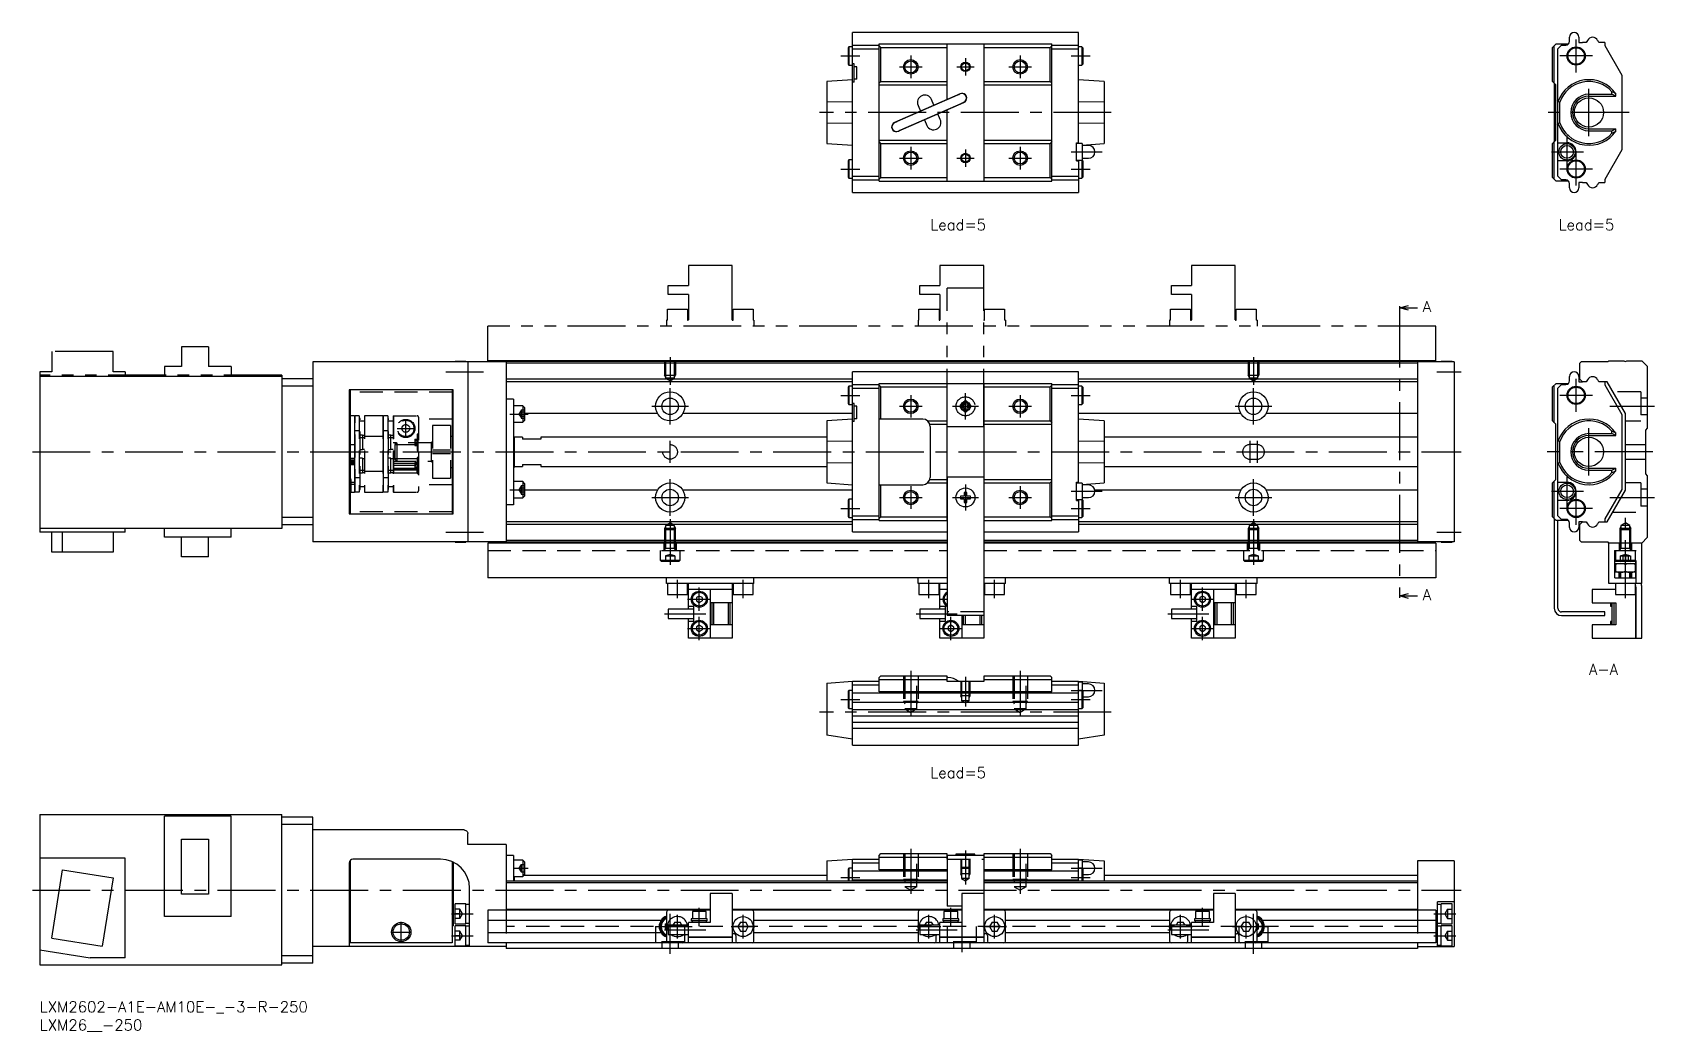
# Model space of a CAD drawing. Extents: x -2 to 443, y -8 to 266.
import ezdxf

# ---------------------------------------------------------------- set-up
doc = ezdxf.new("R2010")
doc.units = 0
doc.header["$LTSCALE"] = 0.5
for name, pattern in [('CENTER', [50.8, 31.75, -6.35, 6.35, -6.35]), ('DASHED', [19.05, 12.7, -6.35]), ('PHANTOM', [63.5, 31.75, -6.35, 6.35, -6.35, 6.35, -6.35])]:
    doc.linetypes.add(name, pattern=pattern)
for name, color, linetype in [('MSM_CENTER', 1, 'CENTER'), ('MSM_CONTINUOUS', 7, 'CONTINUOUS'), ('MSM_DASHED', 4, 'DASHED'), ('MSM_IMAGINARY', 6, 'PHANTOM'), ('MSM_NARROW', 5, 'CONTINUOUS'), ('MSM_PART_NUMBER', 7, 'CONTINUOUS')]:
    doc.layers.add(name, color=color, linetype=linetype)
doc.styles.get("Standard").update_dxf_attribs({"font": 'txt.shx', "height": 3, "bigfont": 'bigfont.shx'})

msp = doc.modelspace()

# ---------------------------------------------------------------- texts
at = {"layer": 'MSM_PART_NUMBER'}
for s, p in [('Lead=5', (244.24, 211.48)), ('Lead=5', (416.56, 211.48)), ('A', (379.32, 189.05)), ('A', (379.32, 110.05)), ('A-A', (424.9, 89.58)), ('Lead=5', (244.24, 61.2))]:
    msp.add_text(s, height=3, dxfattribs=at).set_placement(p)

# ---------------------------------------------------------------- blocks, each defined once
blk = doc.blocks.new('*U8')
at = {"layer": 'MSM_PART_NUMBER'}
blk.add_text('LXM2602-A1E-AM10E-_-3-R-250', height=3, dxfattribs=at).set_placement((0, -3))
blk = doc.blocks.new('*U9')
at = {"layer": 'MSM_PART_NUMBER'}
blk.add_text('LXM26__-250', height=3, dxfattribs=at).set_placement((0, -8))

# ---------------------------------------------------------------- linework, layer by layer
at = {"layer": 'MSM_CENTER'}
for p, q in [((421.4, 254.76), (421.4, 263.76)), ((219.7, 259.26), (224.9, 259.26)), ((238.9, 259.36), (238.9, 253.16)), ((253.9, 258.63), (253.9, 253.9)), ((268.9, 259.36), (268.9, 253.16)), ((282.9, 259.26), (288.1, 259.26)), ((425.9, 259.26), (416.9, 259.26)), ((235.8, 256.26), (242, 256.26)), ((251.53, 256.26), (256.26, 256.26)), ((265.8, 256.26), (272, 256.26)), ((424.9, 237.26), (424.9, 250.26)), ((293.9, 243.76), (213.9, 243.76)), ((435.9, 243.76), (413.6, 243.76)), ((418.9, 228.46), (418.9, 237.46)), ((238.9, 234.36), (238.9, 228.16)), ((253.9, 233.63), (253.9, 228.9)), ((268.9, 234.36), (268.9, 228.16)), ((282.9, 232.96), (291.4, 232.96)), ((414.65, 232.96), (423.4, 232.96)), ((421.4, 223.76), (421.4, 232.76)), ((219.7, 228.26), (224.9, 228.26)), ((235.8, 231.26), (242, 231.26)), ((251.53, 231.26), (256.26, 231.26)), ((265.8, 231.26), (272, 231.26)), ((282.9, 228.26), (288.1, 228.26)), ((425.9, 228.26), (416.9, 228.26)), ((372.9, 189.68), (372.9, 111.68)), ((172.9, 176.68), (172.9, 169.05)), ((332.9, 176.68), (332.9, 169.05)), ((111.4, 172.68), (121.71, 172.68)), ((383.2, 172.68), (389.9, 172.68)), ((421.4, 161.68), (421.4, 170.68)), ((172.9, 158.18), (172.9, 168.18)), ((219.7, 166.18), (224.9, 166.18)), ((238.9, 166.28), (238.9, 160.08)), ((253.9, 159.58), (253.9, 166.78)), ((268.9, 166.28), (268.9, 160.08)), ((282.9, 166.18), (288.1, 166.18)), ((332.9, 158.18), (332.9, 168.18)), ((425.9, 166.18), (416.9, 166.18)), ((128.9, 161.07), (134, 161.07)), ((167.9, 163.18), (177.9, 163.18)), ((235.8, 163.18), (242, 163.18)), ((250.3, 163.18), (257.5, 163.18)), ((265.8, 163.18), (272, 163.18)), ((327.9, 163.18), (337.9, 163.18)), ((430.61, 163.18), (442.9, 163.18)), ((98.04, 157.11), (102.76, 157.11)), ((100.4, 154.75), (100.4, 159.48)), ((424.9, 144.18), (424.9, 157.18)), ((172.9, 147.68), (172.9, 153.68)), ((331.9, 153.68), (331.9, 147.68)), ((333.9, 153.68), (333.9, 147.68)), ((-2, 150.68), (389.9, 150.68)), ((442.4, 150.68), (413.4, 150.68)), ((172.9, 133.18), (172.9, 143.18)), ((332.9, 133.18), (332.9, 143.18)), ((418.9, 135.38), (418.9, 144.38)), ((128.9, 140.29), (134, 140.29)), ((167.9, 138.18), (177.9, 138.18)), ((235.8, 138.18), (242, 138.18)), ((238.9, 141.28), (238.9, 135.08)), ((250.3, 138.18), (257.5, 138.18)), ((253.9, 141.78), (253.9, 134.58)), ((265.8, 138.18), (272, 138.18)), ((268.9, 141.28), (268.9, 135.08)), ((282.9, 139.88), (291.4, 139.88)), ((327.9, 138.18), (337.9, 138.18)), ((414.65, 139.88), (423.4, 139.88)), ((421.4, 130.68), (421.4, 139.68)), ((430.61, 138.18), (442.9, 138.18)), ((219.7, 135.18), (224.9, 135.18)), ((282.9, 135.18), (288.1, 135.18)), ((425.9, 135.18), (416.9, 135.18)), ((172.9, 132.19), (172.9, 119.68)), ((332.9, 132.19), (332.9, 119.68)), ((434.9, 110.58), (434.9, 132.59)), ((111.4, 128.68), (121.71, 128.68)), ((383.2, 128.68), (389.9, 128.68)), ((174.9, 110.58), (174.9, 115.58)), ((180.9, 107.08), (180.9, 113.48)), ((192.9, 110.58), (192.9, 115.58)), ((243.9, 110.58), (243.9, 115.58)), ((261.9, 110.58), (261.9, 115.58)), ((312.9, 110.58), (312.9, 115.58)), ((318.9, 107.08), (318.9, 113.48)), ((330.9, 110.58), (330.9, 115.58)), ((177.7, 110.28), (184.1, 110.28)), ((246.7, 110.28), (248.9, 110.28)), ((315.7, 110.28), (322.1, 110.28)), ((171.4, 106.28), (182.65, 106.28)), ((180.9, 99.08), (180.9, 105.48)), ((240.4, 106.28), (251.65, 106.28)), ((249.9, 99.08), (249.9, 105.48)), ((309.4, 106.28), (320.65, 106.28)), ((318.9, 99.08), (318.9, 105.48)), ((177.7, 102.28), (184.1, 102.28)), ((246.7, 102.28), (253.1, 102.28)), ((315.7, 102.28), (322.1, 102.28)), ((238.9, 90.63), (238.9, 78.24)), ((268.9, 90.63), (268.9, 78.24)), ((253.9, 88.98), (253.9, 80.82)), ((282.9, 85.28), (291.4, 85.28)), ((219.7, 82.78), (224.9, 82.78)), ((282.9, 82.78), (288.1, 82.78)), ((293.9, 79.28), (213.9, 79.28)), ((238.9, 41.85), (238.9, 29.46)), ((253.9, 41.4), (253.9, 32.04)), ((268.9, 41.85), (268.9, 29.46)), ((129.9, 36.5), (134, 36.5)), ((282.9, 36.5), (291.4, 36.5)), ((219.7, 34), (224.9, 34)), ((282.9, 34), (288.1, 34)), ((-2, 30.5), (389.9, 30.5)), ((112.9, 24), (118.9, 24)), ((172.9, 13), (172.9, 24)), ((174.9, 17.25), (174.9, 23.75)), ((180.9, 20.6), (180.9, 25.6)), ((192.9, 17.25), (192.9, 23.75)), ((243.9, 17.25), (243.9, 23.75)), ((249.9, 20.6), (249.9, 25.6)), ((252.9, 23), (252.9, 13.5)), ((261.9, 17.25), (261.9, 23.75)), ((312.9, 17.25), (312.9, 23.75)), ((318.9, 20.6), (318.9, 25.6)), ((330.9, 17.25), (330.9, 23.75)), ((332.9, 13), (332.9, 24)), ((382.4, 24), (388.4, 24)), ((96.37, 19), (101.93, 19)), ((99.15, 16.22), (99.15, 21.78)), ((112.9, 18), (118.9, 18)), ((168.9, 20.5), (178.9, 20.5)), ((171.4, 19.6), (182.65, 19.6)), ((189.65, 20.5), (196.15, 20.5)), ((240.4, 19.6), (251.65, 19.6)), ((240.65, 20.5), (247.15, 20.5)), ((258.65, 20.5), (265.15, 20.5)), ((309.4, 19.6), (320.65, 19.6)), ((309.65, 20.5), (316.15, 20.5)), ((327.15, 20.5), (336.9, 20.5)), ((382.4, 18), (388.4, 18))]:
    msp.add_line(p, q, dxfattribs=at)
at = {"layer": 'MSM_CONTINUOUS'}
for p, q in [((284.9, 265.71), (222.9, 265.71)), ((222.9, 221.81), (222.9, 265.71)), ((230.2, 224.96), (230.2, 262.56)), ((230.2, 262.56), (277.6, 262.56)), ((248.8, 262.56), (248.8, 247.31)), ((259, 224.96), (259, 262.56)), ((277.6, 224.96), (277.6, 262.56)), ((284.9, 235.21), (284.9, 265.71)), ((415.9, 262.56), (414.9, 261.56)), ((415.9, 262.56), (419.31, 262.56)), ((419.6, 263.26), (419.6, 264.46)), ((422.1, 264.46), (422.1, 262.96)), ((422.1, 262.96), (423.1, 262.96)), ((424.18, 262.96), (423.1, 262.96)), ((424.5, 263.52), (424.18, 262.96)), ((427.62, 262.96), (427.3, 263.52)), ((429.24, 262.96), (427.62, 262.96)), ((429.24, 262.96), (429.24, 262.11)), ((221.95, 261.76), (221.7, 261.51)), ((221.7, 261.51), (221.7, 257.01)), ((222.9, 261.76), (221.95, 261.76)), ((221.95, 261.76), (221.95, 256.76)), ((222.9, 262.26), (230.2, 262.26)), ((222.9, 261.26), (230.2, 261.26)), ((230.7, 261.56), (230.2, 262.06)), ((230.7, 252.26), (230.7, 261.56)), ((230.7, 261.56), (248.8, 261.56)), ((259, 261.56), (277.1, 261.56)), ((277.6, 262.06), (277.1, 261.56)), ((277.1, 252.26), (277.1, 261.56)), ((277.6, 262.26), (284.9, 262.26)), ((277.6, 261.26), (284.9, 261.26)), ((285.85, 261.76), (284.9, 261.76)), ((285.85, 261.76), (285.85, 256.76)), ((286.1, 261.51), (285.85, 261.76)), ((286.1, 261.51), (286.1, 257.01)), ((414.9, 252.26), (414.9, 261.56)), ((415.4, 251.76), (415.4, 262.06)), ((416.4, 261.26), (417.4, 262.26)), ((416.4, 226.26), (416.4, 261.26)), ((417.4, 262.26), (418.6, 262.26)), ((429.24, 262.11), (433.9, 254.03)), ((221.7, 257.01), (221.95, 256.76)), ((221.95, 256.76), (222.9, 256.76)), ((223.4, 257.06), (222.9, 257.06)), ((223.4, 252.06), (223.4, 257.06)), ((224.1, 256.26), (223.4, 256.26)), ((224.1, 252.86), (224.1, 256.26)), ((284.9, 256.76), (285.85, 256.76)), ((285.85, 256.76), (286.1, 257.01)), ((433.9, 254.03), (433.9, 233.49)), ((222.9, 252.76), (215.9, 252.26)), ((215.9, 252.26), (215.9, 235.26)), ((223.4, 252.06), (222.9, 252.06)), ((224.1, 252.86), (223.4, 252.86)), ((230.2, 251.76), (230.7, 252.26)), ((230.2, 251.36), (248.8, 251.36)), ((230.7, 252.26), (248.8, 252.26)), ((259, 252.26), (277.1, 252.26)), ((259, 251.36), (277.6, 251.36)), ((277.1, 252.26), (277.6, 251.76)), ((291.9, 252.26), (284.9, 252.76)), ((291.9, 252.26), (291.9, 235.26)), ((414.9, 252.26), (415.8, 251.36)), ((415.4, 251.76), (415.4, 246)), ((415.8, 236.16), (415.8, 251.36)), ((431.22, 248.76), (431.22, 249.45)), ((222.9, 246.72), (215.9, 246.63)), ((252.43, 248.9), (234.43, 241)), ((251.7, 248.53), (235.19, 241.28)), ((235.47, 238.62), (253.47, 246.52)), ((236.2, 239), (252.71, 246.24)), ((240.91, 245.7), (241.6, 244.15)), ((245.26, 245.75), (244.58, 247.31)), ((252.45, 248.85), (252.12, 248.71)), ((253.12, 246.42), (253.45, 246.57)), ((291.9, 246.63), (284.9, 246.72)), ((415.4, 246), (415.4, 235.76)), ((416.9, 246.63), (416.4, 246.72)), ((416.9, 240.89), (416.9, 246.63)), ((424.9, 248.76), (431.22, 248.76)), ((424.9, 248.26), (432.28, 248.26)), ((432.28, 248.26), (431.22, 248.76)), ((432.28, 248.26), (432.28, 248.91)), ((215.9, 240.89), (222.9, 240.8)), ((234.77, 241.1), (234.45, 240.95)), ((242.64, 241.77), (243.32, 240.21)), ((246.99, 241.82), (246.3, 243.37)), ((248.8, 244.47), (248.8, 224.96)), ((284.9, 240.8), (291.9, 240.89)), ((415.4, 241.52), (415.4, 241.44)), ((416.4, 240.8), (416.9, 240.89)), ((230.2, 236.16), (248.8, 236.16)), ((235.45, 238.67), (235.78, 238.81)), ((259, 236.16), (277.6, 236.16)), ((415.8, 236.16), (414.9, 235.26)), ((424.9, 239.26), (432.28, 239.26)), ((424.9, 238.76), (431.22, 238.76)), ((431.22, 238.76), (432.28, 239.26)), ((431.22, 238.08), (431.22, 238.76)), ((432.28, 238.61), (432.28, 239.26)), ((215.9, 235.26), (222.9, 234.76)), ((230.7, 235.26), (230.2, 235.76)), ((230.7, 235.26), (248.8, 235.26)), ((230.7, 225.96), (230.7, 235.26)), ((259, 235.26), (277.1, 235.26)), ((277.6, 235.76), (277.1, 235.26)), ((277.1, 225.96), (277.1, 235.26)), ((284.4, 235.46), (284.9, 235.46)), ((284.4, 230.46), (284.4, 235.46)), ((285.9, 235.21), (284.4, 235.21)), ((285.9, 234.83), (291.9, 235.26)), ((285.9, 235.21), (285.9, 230.71)), ((287.65, 234.71), (285.9, 234.71)), ((414.9, 225.96), (414.9, 235.26)), ((415.4, 225.46), (415.4, 235.76)), ((416.4, 235.46), (418.9, 235.46)), ((433.9, 233.49), (429.24, 225.41)), ((221.95, 230.76), (221.7, 230.51)), ((221.7, 230.51), (221.7, 226.01)), ((221.95, 230.76), (221.95, 225.76)), ((222.9, 230.76), (221.95, 230.76)), ((284.4, 230.71), (285.9, 230.71)), ((284.4, 230.46), (284.9, 230.46)), ((284.9, 230.71), (284.9, 221.81)), ((285.85, 230.71), (285.85, 225.76)), ((285.9, 231.21), (287.65, 231.21)), ((286.1, 230.51), (285.9, 230.71)), ((286.1, 230.51), (286.1, 226.01)), ((418.9, 230.46), (416.4, 230.46)), ((221.7, 226.01), (221.95, 225.76)), ((221.95, 225.76), (222.9, 225.76)), ((222.9, 226.26), (230.2, 226.26)), ((222.9, 225.26), (230.2, 225.26)), ((230.2, 225.46), (230.7, 225.96)), ((230.2, 224.96), (277.6, 224.96)), ((230.7, 225.96), (248.8, 225.96)), ((259, 225.96), (277.1, 225.96)), ((277.1, 225.96), (277.6, 225.46)), ((277.6, 226.26), (284.9, 226.26)), ((277.6, 225.26), (284.9, 225.26)), ((284.9, 225.76), (285.85, 225.76)), ((285.85, 225.76), (286.1, 226.01)), ((414.9, 225.96), (415.9, 224.96)), ((419.31, 224.96), (415.9, 224.96)), ((417.4, 225.26), (416.4, 226.26)), ((418.6, 225.26), (417.4, 225.26)), ((419.6, 223.06), (419.6, 224.26)), ((423.1, 224.56), (422.1, 224.56)), ((422.1, 224.56), (422.1, 223.06)), ((423.1, 224.56), (424.18, 224.56)), ((424.18, 224.56), (424.5, 224)), ((427.3, 224), (427.62, 224.56)), ((427.62, 224.56), (429.24, 224.56)), ((429.24, 225.41), (429.24, 224.56)), ((222.9, 221.81), (284.9, 221.81)), ((372.9, 190.18), (375.4, 190.85)), ((372.9, 190.68), (372.9, 189.68)), ((375.4, 189.51), (372.9, 190.18)), ((372.9, 190.18), (377.9, 190.18)), ((127.9, 175.38), (74.9, 175.38)), ((74.9, 175.38), (74.9, 125.98)), ((113.9, 175.38), (113.9, 175.43)), ((116.9, 175.43), (113.9, 175.43)), ((116.9, 175.38), (116.9, 175.43)), ((117.4, 175.38), (117.4, 125.98)), ((127.9, 175.68), (127.9, 125.68)), ((377.9, 175.68), (127.9, 175.68)), ((377.9, 175.48), (127.9, 175.48)), ((377.9, 174.98), (127.9, 174.98)), ((377.9, 175.68), (377.9, 125.68)), ((387.9, 175.38), (377.9, 175.38)), ((384.4, 175.38), (384.4, 175.43)), ((387.4, 175.43), (384.4, 175.43)), ((387.4, 175.38), (387.4, 175.43)), ((387.9, 175.38), (387.9, 125.98)), ((422.4, 174.98), (422.9, 175.48)), ((422.4, 170.58), (422.4, 174.98)), ((422.9, 175.48), (430.2, 175.48)), ((430.2, 175.48), (430.4, 175.68)), ((430.4, 175.68), (434.5, 175.68)), ((435.3, 175.68), (439.4, 175.68)), ((439.4, 175.68), (440.9, 174.18)), ((440.9, 174.18), (440.9, 157.18)), ((66.4, 171.38), (0, 171.38)), ((0, 171.38), (0, 128.68)), ((66.4, 171.38), (66.4, 129.68)), ((74.9, 170.68), (66.4, 170.68)), ((222.9, 170.58), (127.9, 170.58)), ((222.9, 169.88), (127.9, 169.88)), ((284.9, 172.63), (222.9, 172.63)), ((222.9, 128.73), (222.9, 172.63)), ((222.9, 169.18), (230.2, 169.18)), ((230.2, 169.48), (277.6, 169.48)), ((230.2, 131.88), (230.2, 169.48)), ((248.8, 169.48), (248.8, 131.88)), ((259, 131.88), (259, 169.48)), ((277.6, 131.88), (277.6, 169.48)), ((277.6, 169.18), (284.9, 169.18)), ((284.9, 142.13), (284.9, 172.63)), ((377.9, 170.58), (284.9, 170.58)), ((377.9, 169.88), (284.9, 169.88)), ((415.9, 169.48), (414.9, 168.48)), ((415.9, 169.48), (419.31, 169.48)), ((416.4, 168.18), (417.4, 169.18)), ((417.4, 169.18), (418.6, 169.18)), ((419.6, 170.18), (419.6, 171.38)), ((422.1, 171.38), (422.1, 169.88)), ((422.1, 169.88), (423.1, 169.88)), ((423.1, 169.88), (422.4, 170.58)), ((424.18, 169.88), (423.1, 169.88)), ((424.5, 170.44), (424.18, 169.88)), ((427.62, 169.88), (427.3, 170.44)), ((429.9, 169.88), (427.62, 169.88)), ((429.24, 169.88), (429.24, 169.03)), ((434.9, 161.22), (429.9, 169.88)), ((74.9, 168.68), (66.4, 168.68)), ((84.9, 167.68), (84.9, 133.68)), ((113.4, 167.68), (84.9, 167.68)), ((84.9, 167.08), (85.15, 167.08)), ((85.15, 167.68), (85.15, 133.68)), ((113.15, 167.68), (113.15, 133.68)), ((113.15, 167.08), (113.4, 167.08)), ((113.4, 133.68), (113.4, 167.68)), ((129.9, 165.18), (127.9, 165.18)), ((129.9, 165.18), (129.9, 136.18)), ((221.95, 168.68), (221.7, 168.43)), ((221.7, 168.43), (221.7, 163.93)), ((222.9, 168.68), (221.95, 168.68)), ((221.95, 168.68), (221.95, 163.68)), ((222.9, 168.18), (230.2, 168.18)), ((230.7, 168.48), (230.2, 168.98)), ((230.7, 168.48), (248.8, 168.48)), ((230.7, 159.68), (230.7, 168.48)), ((259, 168.48), (277.1, 168.48)), ((277.6, 168.98), (277.1, 168.48)), ((277.1, 159.18), (277.1, 168.48)), ((277.6, 168.18), (284.9, 168.18)), ((285.85, 168.68), (284.9, 168.68)), ((285.85, 168.68), (285.85, 163.68)), ((286.1, 168.43), (285.85, 168.68)), ((286.1, 168.43), (286.1, 163.93)), ((414.9, 159.18), (414.9, 168.48)), ((415.4, 158.68), (415.4, 168.98)), ((416.4, 133.18), (416.4, 168.18)), ((429.24, 169.03), (433.9, 160.95)), ((132.5, 163.32), (129.9, 163.32)), ((132.5, 163.32), (132.5, 158.82)), ((133, 162.82), (132.5, 163.32)), ((133, 162.82), (133, 159.32)), ((169.41, 161.22), (133, 161.22)), ((222.9, 161.22), (176.39, 161.22)), ((221.7, 163.93), (221.95, 163.68)), ((221.95, 163.68), (222.9, 163.68)), ((223.4, 163.98), (222.9, 163.98)), ((223.4, 158.98), (223.4, 163.98)), ((224.1, 163.18), (223.4, 163.18)), ((224.1, 159.78), (224.1, 163.18)), ((284.9, 163.68), (285.85, 163.68)), ((329.41, 161.22), (284.9, 161.22)), ((285.85, 163.68), (286.1, 163.93)), ((377.9, 161.22), (336.39, 161.22)), ((433.9, 160.95), (433.9, 140.41)), ((434.9, 140.14), (434.9, 161.22)), ((85.15, 159.68), (84.9, 159.68)), ((113.4, 159.68), (113.15, 159.68)), ((129.9, 158.82), (132.5, 158.82)), ((132.5, 158.82), (133, 159.32)), ((222.9, 159.68), (215.9, 159.18)), ((215.9, 159.18), (215.9, 142.18)), ((223.4, 158.98), (222.9, 158.98)), ((224.1, 159.78), (223.4, 159.78)), ((242.2, 159.68), (230.2, 159.68)), ((243.52, 159.18), (248.8, 159.18)), ((244.11, 158.28), (248.8, 158.28)), ((244.2, 157.68), (244.2, 143.68)), ((259, 159.18), (277.1, 159.18)), ((259, 158.28), (277.6, 158.28)), ((277.1, 159.18), (277.6, 158.68)), ((291.9, 159.18), (284.9, 159.68)), ((291.9, 159.18), (291.9, 142.18)), ((414.9, 159.18), (415.8, 158.28)), ((415.8, 143.08), (415.8, 158.28)), ((431.22, 155.68), (431.22, 156.36)), ((432.28, 155.18), (432.28, 155.83)), ((440.9, 157.18), (440.4, 156.68)), ((440.4, 156.68), (440.4, 144.66)), ((113.4, 154.93), (113.15, 154.93)), ((130.1, 154.93), (129.9, 154.93)), ((130.1, 154.93), (130.1, 146.43)), ((132.4, 154.68), (130.1, 154.68)), ((132.4, 154.68), (132.4, 154.18)), ((137.4, 154.18), (132.4, 154.18)), ((137.4, 154.68), (137.4, 154.18)), ((215.9, 154.68), (137.4, 154.68)), ((222.9, 153.64), (215.9, 153.55)), ((291.9, 153.55), (284.9, 153.64)), ((377.9, 154.68), (291.9, 154.68)), ((416.9, 153.55), (416.4, 153.64)), ((416.9, 147.81), (416.9, 153.55)), ((424.9, 155.68), (431.22, 155.68)), ((424.9, 155.18), (432.28, 155.18)), ((432.28, 155.18), (431.22, 155.68)), ((132.4, 147.18), (137.4, 147.18)), ((132.4, 147.18), (132.4, 146.68)), ((137.4, 147.18), (137.4, 146.68)), ((215.9, 147.81), (222.9, 147.72)), ((284.9, 147.72), (291.9, 147.81)), ((416.4, 147.72), (416.9, 147.81)), ((113.15, 146.43), (113.4, 146.43)), ((129.9, 146.43), (130.1, 146.43)), ((132.5, 142.54), (129.9, 142.54)), ((130.1, 146.68), (132.4, 146.68)), ((132.5, 142.54), (132.5, 138.04)), ((133, 142.04), (132.5, 142.54)), ((137.4, 146.68), (215.9, 146.68)), ((244.11, 143.08), (248.8, 143.08)), ((248.9, 143.78), (248.9, 105.78)), ((258.9, 143.78), (248.9, 143.78)), ((258.9, 143.78), (258.9, 99.58)), ((259, 143.08), (277.6, 143.08)), ((277.6, 142.68), (277.1, 142.18)), ((284.4, 142.38), (284.9, 142.38)), ((284.4, 137.38), (284.4, 142.38)), ((291.9, 146.68), (377.9, 146.68)), ((415.8, 143.08), (414.9, 142.18)), ((415.4, 132.38), (415.4, 142.68)), ((416.4, 142.38), (418.9, 142.38)), ((424.9, 146.18), (432.28, 146.18)), ((424.9, 145.68), (431.22, 145.68)), ((431.22, 145.68), (432.28, 146.18)), ((431.22, 144.99), (431.22, 145.68)), ((432.28, 145.53), (432.28, 146.18)), ((440.4, 144.66), (440.9, 144.16)), ((440.9, 144.16), (440.9, 127.18)), ((85.15, 141.68), (84.9, 141.68)), ((113.4, 141.68), (113.15, 141.68)), ((129.9, 138.04), (132.5, 138.04)), ((132.5, 138.04), (133, 138.54)), ((133, 142.04), (133, 138.54)), ((169.41, 140.14), (133, 140.14)), ((222.9, 140.14), (176.39, 140.14)), ((215.9, 142.18), (222.9, 141.68)), ((230.2, 141.68), (242.2, 141.68)), ((230.7, 132.88), (230.7, 141.68)), ((243.52, 142.18), (248.8, 142.18)), ((253.53, 138.55), (252.5, 138.55)), ((253.53, 139.58), (253.53, 138.55)), ((254.27, 138.55), (254.27, 139.58)), ((255.3, 138.55), (254.27, 138.55)), ((259, 142.18), (277.1, 142.18)), ((277.1, 132.88), (277.1, 142.18)), ((285.9, 142.13), (284.4, 142.13)), ((285.9, 141.75), (291.9, 142.18)), ((285.9, 142.13), (285.9, 137.63)), ((287.65, 141.63), (285.9, 141.63)), ((285.9, 138.13), (287.65, 138.13)), ((329.41, 140.14), (289.38, 140.14)), ((377.9, 140.14), (336.39, 140.14)), ((414.9, 132.88), (414.9, 142.18)), ((433.9, 140.41), (429.24, 132.33)), ((429.9, 131.48), (434.9, 140.14)), ((84.9, 134.28), (85.15, 134.28)), ((84.9, 133.68), (113.4, 133.68)), ((113.15, 134.28), (113.4, 134.28)), ((129.9, 136.18), (127.9, 136.18)), ((221.95, 137.68), (221.7, 137.43)), ((221.7, 137.43), (221.7, 132.93)), ((221.95, 137.68), (221.95, 132.68)), ((222.9, 137.68), (221.95, 137.68)), ((252.5, 137.81), (253.53, 137.81)), ((253.53, 137.81), (253.53, 136.78)), ((254.27, 137.81), (255.3, 137.81)), ((254.27, 136.78), (254.27, 137.81)), ((284.4, 137.63), (285.9, 137.63)), ((284.4, 137.38), (284.9, 137.38)), ((284.9, 137.63), (284.9, 128.73)), ((285.85, 137.63), (285.85, 132.68)), ((286.1, 137.43), (285.9, 137.63)), ((286.1, 137.43), (286.1, 132.93)), ((418.9, 137.38), (416.4, 137.38)), ((66.4, 129.68), (0, 129.68)), ((23.4, 128.68), (23.4, 129.68)), ((34.2, 127.28), (34.2, 129.68)), ((52.5, 127.28), (52.5, 129.68)), ((74.9, 132.68), (66.4, 132.68)), ((74.9, 130.68), (66.4, 130.68)), ((222.9, 131.48), (127.9, 131.48)), ((222.9, 130.78), (127.9, 130.78)), ((221.7, 132.93), (221.95, 132.68)), ((221.95, 132.68), (222.9, 132.68)), ((222.9, 133.18), (230.2, 133.18)), ((222.9, 132.18), (230.2, 132.18)), ((230.2, 132.38), (230.7, 132.88)), ((230.2, 131.88), (248.9, 131.88)), ((230.7, 132.88), (248.8, 132.88)), ((258.9, 131.88), (277.6, 131.88)), ((259, 132.88), (277.1, 132.88)), ((277.1, 132.88), (277.6, 132.38)), ((277.6, 133.18), (284.9, 133.18)), ((277.6, 132.18), (284.9, 132.18)), ((284.9, 132.68), (285.85, 132.68)), ((377.9, 131.48), (284.9, 131.48)), ((377.9, 130.78), (284.9, 130.78)), ((285.85, 132.68), (286.1, 132.93)), ((414.9, 132.88), (415.9, 131.88)), ((415.4, 132.38), (415.4, 107.78)), ((419.31, 131.88), (415.9, 131.88)), ((417.4, 132.18), (416.4, 133.18)), ((416.4, 107.78), (416.4, 131.88)), ((418.6, 132.18), (417.4, 132.18)), ((419.6, 129.98), (419.6, 131.18)), ((422.1, 131.48), (422.1, 129.98)), ((423.1, 131.48), (422.1, 131.48)), ((422.4, 130.78), (423.1, 131.48)), ((422.4, 126.38), (422.4, 130.78)), ((423.1, 131.48), (424.18, 131.48)), ((424.18, 131.48), (424.5, 130.92)), ((427.3, 130.92), (427.62, 131.48)), ((427.62, 131.48), (429.9, 131.48)), ((429.24, 132.33), (429.24, 131.48)), ((23.4, 128.68), (0, 128.68)), ((3.3, 123.18), (3.3, 128.68)), ((6.27, 123.18), (6.27, 128.68)), ((20.1, 128.68), (20.1, 123.18)), ((52.5, 127.28), (34.2, 127.28)), ((38.88, 121.88), (38.88, 127.28)), ((46.33, 121.88), (46.33, 127.28)), ((127.9, 125.98), (74.9, 125.98)), ((113.9, 125.93), (113.9, 125.98)), ((113.9, 125.93), (116.9, 125.93)), ((116.9, 125.93), (116.9, 125.98)), ((122.9, 125.68), (122.9, 116.18)), ((248.9, 125.68), (122.9, 125.68)), ((248.9, 126.38), (127.9, 126.38)), ((248.9, 125.88), (127.9, 125.88)), ((222.9, 128.73), (248.9, 128.73)), ((258.9, 128.73), (284.9, 128.73)), ((377.9, 126.38), (258.9, 126.38)), ((377.9, 125.88), (258.9, 125.88)), ((382.9, 125.68), (258.9, 125.68)), ((387.9, 125.98), (377.9, 125.98)), ((382.9, 125.68), (382.9, 116.18)), ((384.4, 125.93), (384.4, 125.98)), ((384.4, 125.93), (387.4, 125.93)), ((387.4, 125.93), (387.4, 125.98)), ((422.9, 125.88), (422.4, 126.38)), ((430.2, 125.88), (422.9, 125.88)), ((430.4, 125.68), (430.2, 125.88)), ((439.4, 125.68), (430.4, 125.68)), ((430.4, 114.58), (430.4, 125.68)), ((440.9, 127.18), (439.4, 125.68)), ((439.4, 114.58), (439.4, 125.68)), ((20.1, 123.18), (3.3, 123.18)), ((46.33, 121.88), (38.88, 121.88)), ((432, 120.68), (437.8, 120.68)), ((432, 116.18), (432, 120.68)), ((437.8, 116.18), (437.8, 120.68)), ((248.9, 116.18), (122.9, 116.18)), ((171.9, 114.58), (171.9, 116.18)), ((195.9, 114.58), (195.9, 116.18)), ((240.9, 114.58), (240.9, 116.18)), ((382.9, 116.18), (258.9, 116.18)), ((264.9, 114.58), (264.9, 116.18)), ((309.9, 114.58), (309.9, 116.18)), ((333.9, 114.58), (333.9, 116.18)), ((437.8, 117.68), (432, 117.68)), ((432, 116.18), (437.8, 116.18)), ((432.15, 120.08), (437.65, 120.08)), ((432.15, 120.08), (432.15, 117.68)), ((433.2, 116.18), (433.2, 117.68)), ((433.4, 117.68), (433.4, 116.18)), ((434.9, 117.92), (434.9, 119.83)), ((436.59, 117.69), (436.27, 117.68)), ((436.4, 116.18), (436.4, 117.68)), ((436.6, 117.68), (436.6, 116.18)), ((437.65, 117.68), (437.65, 120.08)), ((195.9, 114.58), (171.9, 114.58)), ((172.15, 114.58), (172.15, 111.58)), ((172.15, 111.58), (177.65, 111.58)), ((177.65, 111.58), (177.65, 114.58)), ((177.9, 107.53), (177.9, 114.45)), ((189.9, 112.98), (177.9, 112.98)), ((183.9, 112.98), (183.9, 99.58)), ((189.9, 114.45), (189.9, 99.58)), ((190.15, 114.58), (190.15, 111.58)), ((190.15, 111.58), (195.65, 111.58)), ((195.65, 111.58), (195.65, 114.58)), ((248.9, 114.58), (240.9, 114.58)), ((241.15, 114.58), (241.15, 111.58)), ((241.15, 111.58), (246.65, 111.58)), ((246.65, 111.58), (246.65, 114.58)), ((246.9, 107.53), (246.9, 114.45)), ((248.9, 112.98), (246.9, 112.98)), ((264.9, 114.58), (258.9, 114.58)), ((259.15, 114.58), (259.15, 111.58)), ((259.15, 111.58), (264.65, 111.58)), ((264.65, 111.58), (264.65, 114.58)), ((333.9, 114.58), (309.9, 114.58)), ((310.15, 114.58), (310.15, 111.58)), ((310.15, 111.58), (315.65, 111.58)), ((315.65, 111.58), (315.65, 114.58)), ((315.9, 107.53), (315.9, 114.45)), ((327.9, 112.98), (315.9, 112.98)), ((321.9, 112.98), (321.9, 99.58)), ((327.9, 114.45), (327.9, 99.58)), ((328.15, 114.58), (328.15, 111.58)), ((328.15, 111.58), (333.65, 111.58)), ((333.65, 111.58), (333.65, 114.58)), ((372.9, 111.18), (375.4, 111.85)), ((372.9, 111.68), (372.9, 110.68)), ((432.15, 112.98), (425.8, 112.98)), ((425.8, 112.98), (425.8, 109.28)), ((439.4, 114.58), (430.4, 114.58)), ((432.15, 114.58), (432.15, 111.58)), ((432.15, 111.58), (437.65, 111.58)), ((437.65, 111.58), (437.65, 114.58)), ((437.75, 112.98), (437.65, 112.98)), ((437.75, 99.58), (437.75, 112.98)), ((437.75, 112.93), (437.8, 112.93)), ((437.8, 113.58), (437.8, 99.58)), ((439.4, 99.58), (439.4, 113.58)), ((172.4, 107.53), (172.4, 105.03)), ((179.4, 107.53), (172.4, 107.53)), ((179.4, 108.28), (177.9, 108.28)), ((179.4, 104.28), (179.4, 108.28)), ((180.9, 111.15), (180.15, 110.71)), ((180.15, 110.71), (180.15, 109.85)), ((180.15, 109.85), (180.9, 109.41)), ((181.65, 110.71), (180.9, 111.15)), ((180.9, 109.41), (181.65, 109.85)), ((181.65, 110.71), (181.65, 109.85)), ((189.9, 109.28), (183.9, 109.28)), ((184.4, 103.28), (184.4, 109.28)), ((184.9, 103.28), (184.9, 109.28)), ((188.9, 103.28), (188.9, 109.28)), ((189.4, 103.28), (189.4, 109.28)), ((241.4, 107.53), (241.4, 105.03)), ((248.4, 107.53), (241.4, 107.53)), ((248.4, 108.28), (246.9, 108.28)), ((248.4, 104.28), (248.4, 108.28)), ((310.4, 107.53), (310.4, 105.03)), ((317.4, 107.53), (310.4, 107.53)), ((317.4, 108.28), (315.9, 108.28)), ((317.4, 104.28), (317.4, 108.28)), ((318.9, 111.15), (318.15, 110.71)), ((318.15, 110.71), (318.15, 109.85)), ((318.15, 109.85), (318.9, 109.41)), ((319.65, 110.71), (318.9, 111.15)), ((318.9, 109.41), (319.65, 109.85)), ((319.65, 110.71), (319.65, 109.85)), ((327.9, 109.28), (321.9, 109.28)), ((322.4, 103.28), (322.4, 109.28)), ((322.9, 103.28), (322.9, 109.28)), ((326.9, 103.28), (326.9, 109.28)), ((327.4, 103.28), (327.4, 109.28)), ((375.4, 110.51), (372.9, 111.18)), ((372.9, 111.18), (377.9, 111.18)), ((429.3, 106.78), (417.4, 106.78)), ((425.8, 109.28), (432.3, 109.28)), ((429.3, 105.78), (429.3, 106.78)), ((430.8, 109.28), (430.8, 108.38)), ((430.8, 108.38), (431.3, 108.38)), ((431.3, 103.28), (431.3, 109.28)), ((431.8, 103.28), (431.8, 109.28)), ((432.3, 109.28), (432.3, 103.28)), ((172.4, 105.03), (179.4, 105.03)), ((177.9, 99.58), (177.9, 105.03)), ((177.9, 104.28), (179.4, 104.28)), ((180.9, 103.15), (180.15, 102.71)), ((180.15, 102.71), (180.15, 101.85)), ((181.65, 102.71), (180.9, 103.15)), ((181.65, 102.71), (181.65, 101.85)), ((189.9, 103.28), (183.9, 103.28)), ((241.4, 105.03), (248.4, 105.03)), ((246.9, 99.58), (246.9, 105.03)), ((246.9, 104.28), (248.4, 104.28)), ((258.9, 105.78), (248.9, 105.78)), ((249.9, 103.15), (249.15, 102.71)), ((249.15, 102.71), (249.15, 101.85)), ((250.65, 102.71), (249.9, 103.15)), ((250.65, 102.71), (250.65, 101.85)), ((252.9, 105.78), (252.9, 99.58)), ((258.9, 103.28), (252.9, 103.28)), ((253.4, 103.28), (253.4, 105.78)), ((253.9, 103.28), (253.9, 105.78)), ((257.9, 103.28), (257.9, 105.78)), ((258.4, 103.28), (258.4, 105.78)), ((310.4, 105.03), (317.4, 105.03)), ((315.9, 99.58), (315.9, 105.03)), ((315.9, 104.28), (317.4, 104.28)), ((318.9, 103.15), (318.15, 102.71)), ((318.15, 102.71), (318.15, 101.85)), ((319.65, 102.71), (318.9, 103.15)), ((319.65, 102.71), (319.65, 101.85)), ((327.9, 103.28), (321.9, 103.28)), ((417.4, 105.78), (429.3, 105.78)), ((432.3, 103.28), (425.8, 103.28)), ((425.8, 103.28), (425.8, 99.58)), ((430.8, 104.18), (430.8, 103.28)), ((431.3, 104.18), (430.8, 104.18)), ((189.9, 99.58), (177.9, 99.58)), ((180.15, 101.85), (180.9, 101.41)), ((180.9, 101.41), (181.65, 101.85)), ((258.9, 99.58), (246.9, 99.58)), ((249.15, 101.85), (249.9, 101.41)), ((249.9, 101.41), (250.65, 101.85)), ((327.9, 99.58), (315.9, 99.58)), ((318.15, 101.85), (318.9, 101.41)), ((318.9, 101.41), (319.65, 101.85)), ((425.8, 99.58), (437.75, 99.58)), ((437.75, 99.63), (437.8, 99.63)), ((437.8, 99.58), (439.4, 99.58)), ((230.2, 88.78), (230.7, 89.28)), ((230.7, 89.28), (248.8, 89.28)), ((248.8, 89.28), (248.8, 87.78)), ((259, 87.78), (259, 89.28)), ((259, 89.28), (277.1, 89.28)), ((277.1, 89.28), (277.6, 88.78)), ((215.9, 87.28), (222.9, 87.78)), ((215.9, 87.28), (215.9, 72.96)), ((221.95, 85.28), (221.7, 85.03)), ((221.7, 85.03), (221.7, 80.53)), ((222.9, 85.28), (221.95, 85.28)), ((221.95, 85.28), (221.95, 80.28)), ((222.9, 87.78), (230.2, 87.78)), ((222.9, 70.28), (222.9, 87.78)), ((222.9, 86.78), (230.2, 86.78)), ((222.9, 84.58), (284.9, 84.58)), ((230.2, 84.86), (230.2, 88.78)), ((230.2, 88.28), (248.8, 88.28)), ((277.6, 84.86), (230.2, 84.86)), ((249.06, 88.78), (248.8, 88.78)), ((248.8, 87.78), (259, 87.78)), ((259, 88.28), (277.6, 88.28)), ((277.6, 84.86), (277.6, 88.78)), ((277.6, 87.78), (284.9, 87.78)), ((277.6, 86.78), (284.9, 86.78)), ((284.9, 87.78), (291.9, 87.28)), ((284.9, 70.28), (284.9, 87.78)), ((285.9, 87.53), (284.9, 87.53)), ((285.85, 85.28), (284.9, 85.28)), ((286.1, 85.03), (285.85, 85.28)), ((285.85, 85.28), (285.85, 80.28)), ((285.9, 87.53), (285.9, 85.23)), ((287.65, 87.03), (285.9, 87.03)), ((286.1, 85.03), (286.1, 80.53)), ((291.9, 87.28), (291.9, 72.96)), ((221.7, 80.53), (221.95, 80.28)), ((221.95, 80.28), (222.9, 80.28)), ((222.9, 82.08), (284.9, 82.08)), ((284.9, 80.28), (285.85, 80.28)), ((285.85, 80.28), (286.1, 80.53)), ((286.1, 83.53), (287.65, 83.53)), ((222.9, 80), (284.9, 80)), ((222.9, 78.28), (284.9, 78.28)), ((222.9, 76.56), (284.9, 76.56)), ((222.9, 71.9), (215.9, 72.96)), ((222.9, 74.94), (284.9, 74.94)), ((291.9, 72.96), (284.9, 71.9)), ((222.9, 70.28), (284.9, 70.28)), ((0, 51.2), (66.4, 51.2)), ((0, 51.2), (0, 10)), ((34.2, 23.3), (34.2, 50.8)), ((52.5, 50.8), (34.2, 50.8)), ((52.5, 23.3), (52.5, 50.8)), ((66.4, 10), (66.4, 51.2)), ((74.9, 50.5), (66.4, 50.5)), ((74.9, 10.5), (74.9, 50.5)), ((74.9, 48.5), (66.4, 48.5)), ((116.4, 47), (74.9, 47)), ((116.4, 47), (116.41, 47)), ((116.41, 47), (116.61, 46.98)), ((116.61, 46.98), (116.85, 46.89)), ((116.85, 46.89), (117.07, 46.74)), ((117.07, 46.74), (117.21, 46.59)), ((117.21, 46.59), (117.32, 46.4)), ((117.32, 46.4), (117.38, 46.22)), ((117.38, 46.22), (117.4, 46)), ((117.4, 43), (117.4, 46)), ((38.88, 44.45), (46.33, 44.45)), ((38.88, 29.35), (38.88, 44.45)), ((46.33, 44.45), (46.33, 29.35)), ((127.9, 43), (117.4, 43)), ((127.9, 43), (127.9, 25)), ((230.2, 40), (230.7, 40.5)), ((230.7, 40.5), (248.8, 40.5)), ((248.8, 40.5), (248.8, 39)), ((251.3, 40.4), (251.3, 40)), ((256.5, 40.4), (251.3, 40.4)), ((256.5, 40), (256.5, 40.4)), ((259, 39), (259, 40.5)), ((259, 40.5), (277.1, 40.5)), ((277.1, 40.5), (277.6, 40)), ((23.4, 39.3), (0, 39.3)), ((3.3, 17.31), (6.27, 36.08)), ((6.27, 36.08), (20.1, 33.89)), ((23.4, 11.9), (23.4, 39.3)), ((84.9, 38), (84.9, 15)), ((85.15, 38.66), (85.15, 16)), ((109.9, 39), (85.9, 39)), ((113.15, 38.31), (113.15, 16)), ((113.4, 38.19), (113.4, 20.7)), ((129.9, 40), (127.9, 40)), ((129.9, 40), (129.9, 33)), ((132.5, 38.75), (129.9, 38.75)), ((133, 38.25), (132.5, 38.75)), ((132.5, 38.75), (132.5, 34.25)), ((133, 38.25), (133, 34.75)), ((215.9, 38.5), (222.9, 39)), ((215.9, 38.5), (215.9, 33)), ((221.95, 36.5), (221.7, 36.25)), ((221.7, 36.25), (221.7, 33)), ((222.9, 36.5), (221.95, 36.5)), ((221.95, 36.5), (221.95, 33)), ((222.9, 33), (222.9, 39)), ((222.9, 39), (230.2, 39)), ((222.9, 38), (230.2, 38)), ((222.9, 35.8), (248.9, 35.8)), ((230.2, 36.09), (230.2, 40)), ((230.2, 39.5), (248.8, 39.5)), ((248.9, 36.09), (230.2, 36.09)), ((248.8, 39), (248.9, 39)), ((248.9, 40), (248.9, 26.1)), ((258.9, 40), (248.9, 40)), ((258.9, 40), (258.9, 16)), ((258.9, 39), (259, 39)), ((277.6, 36.09), (258.9, 36.09)), ((258.9, 35.8), (284.9, 35.8)), ((259, 39.5), (277.6, 39.5)), ((277.6, 36.09), (277.6, 40)), ((277.6, 39), (284.9, 39)), ((277.6, 38), (284.9, 38)), ((284.9, 39), (291.9, 38.5)), ((284.9, 33), (284.9, 39)), ((285.9, 38.75), (284.9, 38.75)), ((285.85, 36.5), (284.9, 36.5)), ((286.1, 36.25), (285.85, 36.5)), ((285.85, 36.5), (285.85, 33)), ((285.9, 38.75), (285.9, 36.45)), ((287.65, 38.25), (285.9, 38.25)), ((286.1, 36.25), (286.1, 33)), ((291.9, 38.5), (291.9, 33)), ((387.9, 38.5), (377.9, 38.5)), ((377.9, 38.5), (377.9, 25)), ((387.9, 38.5), (387.9, 15)), ((20.1, 33.89), (17.13, 15.12)), ((113.4, 34.75), (113.15, 34.75)), ((248.9, 33), (127.9, 33)), ((248.9, 32.5), (127.9, 32.5)), ((129.9, 34.25), (132.5, 34.25)), ((130.1, 34.25), (130.1, 33)), ((132.5, 34.25), (133, 34.75)), ((215.9, 34.5), (132.75, 34.5)), ((222.9, 33.3), (248.9, 33.3)), ((258.9, 33.3), (284.9, 33.3)), ((377.9, 33), (258.9, 33)), ((377.9, 32.5), (258.9, 32.5)), ((286.1, 34.75), (287.65, 34.75)), ((377.9, 34.5), (291.9, 34.5)), ((46.33, 29.35), (38.88, 29.35)), ((113.9, 21.25), (113.9, 26.75)), ((116.9, 26.75), (113.9, 26.75)), ((116.9, 21.25), (116.9, 26.75)), ((117.9, 15), (117.9, 31)), ((183.9, 29.6), (183.9, 21.6)), ((189.9, 29.6), (183.9, 29.6)), ((189.9, 29.6), (189.9, 16)), ((252.9, 29.6), (252.9, 21.6)), ((258.9, 29.6), (252.9, 29.6)), ((321.9, 29.6), (321.9, 21.6)), ((327.9, 29.6), (321.9, 29.6)), ((327.9, 29.6), (327.9, 16)), ((383.4, 15), (383.4, 27.25)), ((387.9, 27.25), (383.4, 27.25)), ((384.4, 21.25), (384.4, 26.75)), ((387.4, 26.75), (384.4, 26.75)), ((387.4, 21.25), (387.4, 26.75)), ((52.5, 23.3), (34.2, 23.3)), ((113.15, 26.25), (113.4, 26.25)), ((117.9, 26.6), (116.9, 26.6)), ((183.9, 25), (122.9, 25)), ((122.9, 25), (122.9, 16)), ((183.9, 25.2), (127.9, 25.2)), ((171.9, 24.5), (171.9, 16.5)), ((178.7, 22.6), (178.7, 22.1)), ((183.1, 22.6), (178.7, 22.6)), ((179, 24.6), (179, 22.6)), ((182.8, 24.6), (179, 24.6)), ((182.8, 22.6), (182.8, 24.6)), ((183.1, 22.1), (183.1, 22.6)), ((252.9, 25.2), (189.9, 25.2)), ((252.9, 25), (189.9, 25)), ((195.9, 16.5), (195.9, 24.5)), ((240.9, 24.5), (240.9, 16.5)), ((247.7, 22.6), (247.7, 22.1)), ((252.1, 22.6), (247.7, 22.6)), ((248, 24.6), (248, 22.6)), ((251.8, 24.6), (248, 24.6)), ((252.9, 26.1), (248.9, 26.1)), ((251.8, 22.6), (251.8, 24.6)), ((252.1, 22.1), (252.1, 22.6)), ((321.9, 25.2), (258.9, 25.2)), ((321.9, 25), (258.9, 25)), ((264.9, 16.5), (264.9, 24.5)), ((309.9, 24.5), (309.9, 16.5)), ((316.7, 22.6), (316.7, 22.1)), ((321.1, 22.6), (316.7, 22.6)), ((317, 24.6), (317, 22.6)), ((320.8, 24.6), (317, 24.6)), ((320.8, 22.6), (320.8, 24.6)), ((321.1, 22.1), (321.1, 22.6)), ((377.9, 25.2), (327.9, 25.2)), ((382.9, 25), (327.9, 25)), ((333.9, 16.5), (333.9, 24.5)), ((382.9, 25), (382.9, 16)), ((384.4, 26.6), (383.4, 26.6)), ((84.9, 20.7), (85.15, 20.7)), ((113.15, 20.7), (113.4, 20.7)), ((113.9, 21.25), (116.9, 21.25)), ((113.9, 15.25), (113.9, 20.75)), ((116.9, 20.75), (113.9, 20.75)), ((116.9, 21.4), (117.9, 21.4)), ((116.9, 15.25), (116.9, 20.75)), ((117.9, 20.6), (116.9, 20.6)), ((170.43, 22.2), (122.9, 22.2)), ((170.43, 18.8), (122.9, 18.8)), ((171.65, 21.22), (171.9, 21.37)), ((171.65, 19.78), (171.65, 21.22)), ((171.9, 19.63), (171.65, 19.78)), ((171.9, 20.8), (171.72, 20.5)), ((171.72, 20.5), (171.9, 20.2)), ((177.9, 20.85), (172.4, 20.85)), ((172.4, 20.85), (172.4, 18.35)), ((172.4, 18.35), (177.9, 18.35)), ((174.18, 21.75), (173.66, 20.85)), ((174.18, 21.75), (175.62, 21.75)), ((176.14, 20.85), (175.62, 21.75)), ((176.9, 16.5), (176.9, 18.1)), ((183.9, 21.6), (177.9, 21.6)), ((177.9, 16), (177.9, 21.6)), ((183.1, 22.1), (178.7, 22.1)), ((178.9, 22.1), (178.9, 21.6)), ((182.9, 21.6), (182.9, 22.1)), ((190.9, 18.1), (190.9, 16.5)), ((192.18, 21.75), (191.46, 20.5)), ((191.46, 20.5), (192.18, 19.25)), ((192.18, 21.75), (193.62, 21.75)), ((192.18, 19.25), (193.62, 19.25)), ((194.34, 20.5), (193.62, 21.75)), ((193.62, 19.25), (194.34, 20.5)), ((240.9, 22.2), (195.9, 22.2)), ((196.08, 20.5), (195.9, 20.8)), ((195.9, 20.2), (196.08, 20.5)), ((240.9, 18.8), (195.9, 18.8)), ((240.9, 20.8), (240.72, 20.5)), ((240.72, 20.5), (240.9, 20.2)), ((246.9, 20.85), (241.4, 20.85)), ((241.4, 20.85), (241.4, 18.35)), ((241.4, 18.35), (246.9, 18.35)), ((243.18, 21.75), (242.66, 20.85)), ((243.18, 21.75), (244.62, 21.75)), ((245.14, 20.85), (244.62, 21.75)), ((245.9, 16.5), (245.9, 18.1)), ((252.9, 21.6), (246.9, 21.6)), ((246.9, 16), (246.9, 21.6)), ((252.1, 22.1), (247.7, 22.1)), ((247.9, 22.1), (247.9, 21.6)), ((251.9, 21.6), (251.9, 22.1)), ((259.9, 18.1), (259.9, 16.5)), ((261.18, 21.75), (260.46, 20.5)), ((260.46, 20.5), (261.18, 19.25)), ((261.18, 21.75), (262.62, 21.75)), ((261.18, 19.25), (262.62, 19.25)), ((263.34, 20.5), (262.62, 21.75)), ((262.62, 19.25), (263.34, 20.5)), ((309.9, 22.2), (264.9, 22.2)), ((265.08, 20.5), (264.9, 20.8)), ((264.9, 20.2), (265.08, 20.5)), ((309.9, 18.8), (264.9, 18.8)), ((309.9, 20.8), (309.72, 20.5)), ((309.72, 20.5), (309.9, 20.2)), ((315.9, 20.85), (310.4, 20.85)), ((310.4, 20.85), (310.4, 18.35)), ((310.4, 18.35), (315.9, 18.35)), ((312.18, 21.75), (311.66, 20.85)), ((312.18, 21.75), (313.62, 21.75)), ((314.14, 20.85), (313.62, 21.75)), ((314.9, 16.5), (314.9, 18.1)), ((321.9, 21.6), (315.9, 21.6)), ((315.9, 16), (315.9, 21.6)), ((321.1, 22.1), (316.7, 22.1)), ((316.9, 22.1), (316.9, 21.6)), ((320.9, 21.6), (320.9, 22.1)), ((328.9, 18.1), (328.9, 16.5)), ((330.18, 21.75), (329.46, 20.5)), ((329.46, 20.5), (330.18, 19.25)), ((330.18, 21.75), (331.62, 21.75)), ((330.18, 19.25), (331.62, 19.25)), ((332.34, 20.5), (331.62, 21.75)), ((331.62, 19.25), (332.34, 20.5)), ((333.9, 21.37), (334.15, 21.22)), ((334.08, 20.5), (333.9, 20.8)), ((333.9, 20.2), (334.08, 20.5)), ((334.15, 19.78), (333.9, 19.63)), ((334.15, 21.22), (334.15, 19.78)), ((382.9, 22.2), (335.37, 22.2)), ((382.9, 18.8), (335.37, 18.8)), ((383.4, 21.4), (384.4, 21.4)), ((384.4, 20.6), (383.4, 20.6)), ((384.4, 21.25), (387.4, 21.25)), ((384.4, 15.25), (384.4, 20.75)), ((387.4, 20.75), (384.4, 20.75)), ((387.4, 15.25), (387.4, 20.75)), ((0, 14.09), (13.82, 11.9)), ((3.3, 17.31), (17.13, 15.12)), ((127.9, 15), (74.9, 15)), ((113.15, 16), (85.15, 16)), ((113.9, 15.25), (116.9, 15.25)), ((116.9, 15.4), (117.9, 15.4)), ((382.9, 16), (122.9, 16)), ((127.9, 16), (127.9, 14.5)), ((377.9, 14.5), (127.9, 14.5)), ((177.9, 17.65), (189.9, 17.65)), ((177.9, 17.6), (189.9, 17.6)), ((177.95, 17.65), (177.95, 17.6)), ((189.85, 17.65), (189.85, 17.6)), ((246.9, 17.65), (258.9, 17.65)), ((246.9, 17.6), (258.9, 17.6)), ((246.95, 17.65), (246.95, 17.6)), ((258.85, 17.65), (258.85, 17.6)), ((315.9, 17.65), (327.9, 17.65)), ((315.9, 17.6), (327.9, 17.6)), ((315.95, 17.65), (315.95, 17.6)), ((327.85, 17.65), (327.85, 17.6)), ((377.9, 16), (377.9, 14.5)), ((377.9, 15), (387.9, 15)), ((383.4, 15.4), (384.4, 15.4)), ((384.4, 15.25), (387.4, 15.25)), ((0, 10), (66.4, 10)), ((23.4, 11.9), (13.82, 11.9)), ((74.9, 12.5), (66.4, 12.5)), ((74.9, 10.5), (66.4, 10.5))]:
    msp.add_line(p, q, dxfattribs=at)
for centre, radius in [((421.4, 259.26), 2.5), ((421.4, 259.26), 2.25), ((238.9, 256.26), 1.62), ((253.9, 256.26), 1.06), ((268.9, 256.26), 1.62), ((424.9, 243.76), 4), ((238.9, 231.26), 1.62), ((253.9, 231.26), 1.06), ((268.9, 231.26), 1.62), ((418.9, 232.96), 2.25), ((418.9, 232.96), 1.75), ((421.4, 228.26), 2.5), ((421.4, 228.26), 2.25), ((172.9, 163.18), 4), ((172.9, 163.18), 2.25), ((238.9, 163.18), 1.62), ((268.9, 163.18), 1.62), ((332.9, 163.18), 4), ((332.9, 163.18), 2.25), ((421.4, 166.18), 2.5), ((421.4, 166.18), 2.25), ((253.9, 163.18), 1.06), ((424.9, 150.68), 4), ((172.9, 138.18), 4), ((172.9, 138.18), 2.25), ((238.9, 138.18), 1.62), ((253.9, 138.18), 2.6), ((268.9, 138.18), 1.62), ((332.9, 138.18), 4), ((332.9, 138.18), 2.25), ((418.9, 139.88), 2.25), ((418.9, 139.88), 1.75), ((421.4, 135.18), 2.5), ((421.4, 135.18), 2.25), ((180.9, 110.28), 2.2), ((180.9, 110.28), 1.9), ((318.9, 110.28), 2.2), ((318.9, 110.28), 1.9), ((180.9, 102.28), 2.2), ((180.9, 102.28), 1.9), ((249.9, 102.28), 2.2), ((249.9, 102.28), 1.9), ((318.9, 102.28), 2.2), ((318.9, 102.28), 1.9), ((192.9, 20.5), 2.75), ((261.9, 20.5), 2.75), ((330.9, 20.5), 2.75), ((99.15, 19), 2.65), ((99.15, 19), 2.25)]:
    msp.add_circle(centre, radius, dxfattribs=at)
for centre, radius, start, end in [((418.6, 263.26), 1, 270, 0), ((420.85, 264.46), 1.25, 0, 180), ((426.02, 262.65), 1.75, 93.7679, 149.9999), ((425.78, 262.65), 1.75, 30.0001, 86.2321), ((424.9, 243.76), 9, 34.9152, 160.8119), ((424.9, 243.76), 8.5, 41.9786, 160.2501), ((428.43, 242.59), 7.4, 58.6827, 67.893), ((242.74, 246.51), 2, 23.6961, 203.6961), ((253.1, 244.86), 3.92, 105.6343, 110.9103), ((252.95, 247.71), 1.3, 272.968, 134.4242), ((252.95, 247.71), 1.25, 293.6961, 113.6961), ((251.99, 247.88), 1.8, 293.3543, 304.8918), ((417.54, 245.96), 2.14, 144.3594, 178.7845), ((424.9, 243.76), 5, 90, 270), ((424.9, 243.76), 4.5, 90, 270), ((234.95, 239.81), 1.3, 92.968, 314.4242), ((234.95, 239.81), 1.25, 113.6961, 293.6961), ((238.91, 234.26), 7.94, 117.8361, 120.4339), ((245.16, 241.01), 2, 203.6961, 23.6961), ((417.52, 241.56), 2.12, 181.0143, 215.7914), ((424.9, 243.76), 9, 199.1881, 325.0848), ((424.9, 243.76), 8.5, 199.7499, 318.0214), ((235.46, 240.66), 1.82, 282.5713, 293.9767), ((428.44, 244.93), 7.4, 292.1059, 301.3183), ((287.65, 232.96), 1.75, 270, 90), ((418.9, 232.96), 2.5, 270, 90), ((418.6, 224.26), 1, 0, 90), ((420.85, 223.06), 1.25, 180, 0), ((426.02, 224.88), 1.75, 210.0001, 266.2321), ((425.78, 224.88), 1.75, 273.7679, 329.9999), ((434.9, 175.98), 0.5, 216.8761, 323.1239), ((418.6, 170.18), 1, 270, 0), ((420.85, 171.38), 1.25, 0, 180), ((426.02, 169.56), 1.75, 93.7679, 149.9999), ((425.78, 169.56), 1.75, 30.0001, 86.2321), ((242.2, 157.68), 2, 0, 90), ((424.9, 150.68), 9, 34.9152, 160.8119), ((424.9, 150.68), 8.5, 41.9786, 160.2501), ((426.74, 146.15), 11.15, 60.2349, 66.3409), ((424.9, 150.68), 5, 90, 270), ((424.9, 150.68), 4.5, 90, 270), ((424.9, 150.68), 9, 199.1881, 325.0848), ((424.9, 150.68), 8.5, 199.7499, 318.0214), ((242.2, 143.68), 2, 270, 0), ((418.9, 139.88), 2.5, 270, 90), ((426.83, 155.04), 10.96, 293.6059, 299.8183), ((253.9, 138.18), 1.45, 165.2162, 194.7838), ((253.9, 138.18), 1.45, 75.2162, 104.7838), ((253.9, 138.18), 1.45, 345.2162, 14.7838), ((287.65, 139.88), 1.75, 270, 90), ((253.9, 138.18), 1.45, 255.2162, 284.7838), ((418.6, 131.18), 1, 0, 90), ((420.85, 129.98), 1.25, 180, 0), ((426.02, 131.79), 1.75, 210.0001, 266.2321), ((425.78, 131.79), 1.75, 273.7679, 329.9999), ((433.52, 116.11), 3.97, 69.7438, 110.2562), ((433.52, 121.65), 3.97, 249.7438, 290.2562), ((436.27, 116.11), 3.97, 69.7438, 110.2562), ((436.27, 121.65), 3.97, 249.7438, 290.2562), ((177.64, 114.27), 0.311, 34.723, 88.9034), ((190.16, 114.26), 0.318, 91.7128, 144.6608), ((246.64, 114.27), 0.311, 34.723, 88.9034), ((249.9, 110.28), 2.2, 117.0357, 242.9643), ((249.9, 110.28), 1.9, 121.7569, 238.2431), ((259.16, 114.26), 0.318, 91.7128, 144.6608), ((315.64, 114.27), 0.311, 34.723, 88.9034), ((328.16, 114.26), 0.318, 91.7128, 144.6608), ((436.8, 113.58), 1, 0, 31.7883), ((436.8, 113.58), 2.6, 0, 22.6199), ((417.4, 107.78), 2, 180, 270), ((417.4, 107.78), 1, 180, 270), ((249.02, 83.81), 4.97, 53.0275, 89.6143), ((287.65, 85.28), 1.75, 270, 90), ((85.9, 38), 1, 90, 180), ((109.9, 31), 8, 0, 90), ((287.65, 36.5), 1.75, 270, 90), ((172.9, 20.5), 3, 109.4712, 250.5288), ((172.9, 20.5), 2.75, 111.3237, 248.6763), ((172.9, 20.5), 2.45, 114.0895, 245.9105), ((172.4, 24.5), 0.5, 90, 180), ((174.9, 20.5), 2.75, 7.312, 204.62), ((195.4, 24.5), 0.5, 0, 90), ((241.4, 24.5), 0.5, 90, 180), ((243.9, 20.5), 2.75, 7.312, 204.62), ((264.4, 24.5), 0.5, 0, 90), ((310.4, 24.5), 0.5, 90, 180), ((312.9, 20.5), 2.75, 7.312, 204.62), ((333.4, 24.5), 0.5, 0, 90), ((332.9, 20.5), 3, 289.4712, 70.5288), ((332.9, 20.5), 2.75, 291.3237, 68.6763), ((332.9, 20.5), 2.45, 294.0895, 65.9105), ((172.9, 20.5), 1.25, 143.1301, 216.8699), ((174.9, 20.5), 2.75, 231.4273, 308.5727), ((177.4, 18.1), 0.5, 150, 180), ((177.4, 18.1), 0.5, 0, 30), ((190.4, 18.1), 0.5, 0, 180), ((243.9, 20.5), 2.75, 231.4273, 308.5727), ((246.4, 18.1), 0.5, 150, 180), ((246.4, 18.1), 0.5, 0, 30), ((259.4, 18.1), 0.5, 0, 180), ((312.9, 20.5), 2.75, 231.4273, 308.5727), ((315.4, 18.1), 0.5, 150, 180), ((315.4, 18.1), 0.5, 0, 30), ((328.4, 18.1), 0.5, 0, 180), ((332.9, 20.5), 1.25, 323.1301, 36.8699), ((172.4, 16.5), 0.5, 180, 270), ((176.4, 16.5), 0.5, 270, 0), ((191.4, 16.5), 0.5, 180, 270), ((195.4, 16.5), 0.5, 270, 0), ((241.4, 16.5), 0.5, 180, 270), ((245.4, 16.5), 0.5, 270, 0), ((260.4, 16.5), 0.5, 180, 270), ((264.4, 16.5), 0.5, 270, 0), ((310.4, 16.5), 0.5, 180, 270), ((314.4, 16.5), 0.5, 270, 0), ((329.4, 16.5), 0.5, 180, 270), ((333.4, 16.5), 0.5, 270, 0)]:
    msp.add_arc(centre, radius, start, end, dxfattribs=at)
at = {"layer": 'MSM_DASHED'}
for p, q in [((171.4, 175.68), (171.4, 171.68)), ((171.67, 175.68), (171.67, 170.88)), ((174.13, 170.88), (174.13, 175.68)), ((174.4, 175.68), (174.4, 171.68)), ((331.4, 175.68), (331.4, 171.68)), ((331.67, 175.68), (331.67, 170.88)), ((334.13, 170.88), (334.13, 175.68)), ((334.4, 175.68), (334.4, 171.68)), ((171.4, 171.68), (174.4, 171.68)), ((171.67, 171.21), (171.4, 171.68)), ((171.67, 170.88), (172.9, 170.17)), ((174.13, 170.88), (171.67, 170.88)), ((172.9, 170.17), (174.13, 170.88)), ((174.13, 171.21), (174.4, 171.68)), ((331.4, 171.68), (334.4, 171.68)), ((331.67, 171.21), (331.4, 171.68)), ((331.67, 170.88), (332.9, 170.17)), ((334.13, 170.88), (331.67, 170.88)), ((332.9, 170.17), (334.13, 170.88)), ((334.13, 171.21), (334.4, 171.68)), ((113.15, 167.08), (85.15, 167.08)), ((439.1, 167.18), (431.46, 167.18)), ((439.1, 167.18), (439.1, 159.18)), ((440.9, 165.43), (439.1, 165.43)), ((86.3, 160.61), (85.15, 160.61)), ((86.3, 160.61), (86.3, 139.61)), ((86.4, 160.51), (86.3, 160.61)), ((86.5, 160.61), (86.4, 160.51)), ((86.4, 139.71), (86.4, 160.51)), ((86.5, 139.62), (86.5, 160.61)), ((87.65, 160.61), (86.5, 160.61)), ((87.65, 160.61), (87.65, 139.62)), ((94.1, 160.61), (89.1, 160.61)), ((89.1, 160.61), (89.1, 139.61)), ((94.2, 160.51), (94.1, 160.61)), ((94.1, 160.61), (94.1, 139.61)), ((94.3, 160.61), (94.2, 160.51)), ((94.2, 160.51), (94.2, 139.71)), ((94.3, 139.62), (94.3, 160.61)), ((95.45, 160.61), (94.3, 160.61)), ((95.45, 160.61), (95.45, 139.62)), ((96.9, 160.51), (97, 160.61)), ((96.9, 160.51), (96.9, 139.71)), ((97, 160.61), (97, 139.61)), ((97, 160.61), (103.5, 160.61)), ((103.9, 160.21), (103.9, 140.01)), ((132, 162.07), (131.42, 161.07)), ((131.42, 161.07), (132, 160.07)), ((132, 162.23), (133, 162.23)), ((132, 162.23), (132, 159.92)), ((132, 161.65), (133, 161.65)), ((132, 160.49), (133, 160.49)), ((439.1, 160.93), (440.9, 160.93)), ((85.15, 159.68), (84.9, 159.68)), ((86.4, 156.49), (86.5, 156.59)), ((86.5, 156.59), (87.65, 156.59)), ((87.9, 159.81), (87.65, 159.81)), ((87.9, 140.41), (87.9, 159.81)), ((89.1, 159.07), (87.9, 159.07)), ((94.2, 156.49), (94.3, 156.59)), ((94.3, 156.59), (95.45, 156.59)), ((95.7, 159.81), (95.45, 159.81)), ((95.7, 140.41), (95.7, 159.81)), ((96.9, 159.07), (95.7, 159.07)), ((113.15, 159.68), (103.9, 159.68)), ((107.7, 157.93), (107.7, 143.43)), ((112.7, 157.93), (107.7, 157.93)), ((112.7, 157.91), (107.7, 157.91)), ((112.7, 157.93), (112.7, 143.43)), ((132, 159.92), (133, 159.92)), ((434.9, 159.18), (439.1, 159.18)), ((86.4, 152.61), (85.15, 152.61)), ((87.9, 155.11), (87.65, 155.11)), ((88.5, 155.3), (87.9, 155.3)), ((87.9, 154.62), (89.1, 154.62)), ((87.9, 151.3), (88.5, 151.3)), ((88.5, 155.3), (88.5, 151.3)), ((89.1, 155.2), (88.5, 155.2)), ((88.5, 151.4), (89.1, 151.4)), ((94.2, 154.86), (89.1, 154.86)), ((95.7, 155.11), (95.45, 155.11)), ((96.3, 155.3), (95.7, 155.3)), ((95.7, 154.62), (96.9, 154.62)), ((95.7, 151.3), (96.3, 151.3)), ((96.3, 151.3), (96.3, 155.3)), ((96.9, 155.2), (96.3, 155.2)), ((96.3, 151.4), (96.9, 151.4)), ((107.4, 153.18), (96.9, 153.18)), ((103.9, 152.58), (96.9, 152.58)), ((97.9, 153.18), (97.4, 152.68)), ((97.4, 152.68), (97.4, 148.68)), ((97.9, 153.18), (97.9, 148.18)), ((102.9, 154.17), (103.9, 154.17)), ((102.9, 154.17), (102.9, 152.44)), ((102.9, 153.8), (103.9, 153.8)), ((102.9, 153.67), (103.9, 153.67)), ((102.9, 152.94), (103.9, 152.94)), ((102.9, 152.81), (103.9, 152.81)), ((102.9, 152.44), (103.9, 152.44)), ((103.9, 155.5), (103.55, 155.5)), ((103.55, 155.5), (103.55, 151.1)), ((103.7, 155.3), (103.55, 155.3)), ((103.55, 151.3), (103.7, 151.3)), ((103.9, 155.1), (103.7, 155.3)), ((103.7, 155.3), (103.7, 151.3)), ((103.7, 151.3), (103.9, 151.5)), ((107.7, 153.48), (107.4, 153.18)), ((107.4, 153.18), (107.4, 148.18)), ((113.15, 154.93), (112.7, 154.93)), ((333.9, 152.68), (331.9, 152.68)), ((434.9, 152.68), (440.4, 152.68)), ((86.4, 148.88), (85.15, 148.88)), ((85.15, 148.48), (86.4, 148.48)), ((85.15, 148.24), (86.3, 148.24)), ((86.4, 147.97), (85.15, 147.97)), ((86.4, 147.9), (85.15, 147.9)), ((85.15, 147.61), (86.4, 147.61)), ((86.3, 147.27), (85.15, 147.27)), ((85.15, 147.21), (86.4, 147.21)), ((86.3, 148.24), (86.4, 148.26)), ((86.4, 147.29), (86.3, 147.27)), ((88.5, 148.92), (87.9, 148.92)), ((88.5, 148.92), (88.5, 144.92)), ((89.1, 148.82), (88.5, 148.82)), ((96.3, 148.92), (95.7, 148.92)), ((96.3, 144.92), (96.3, 148.92)), ((96.9, 148.82), (96.3, 148.82)), ((103.9, 148.78), (96.9, 148.78)), ((96.9, 148.18), (107.4, 148.18)), ((96.9, 147.61), (103.9, 147.61)), ((96.9, 147.08), (103.9, 147.08)), ((97.4, 148.68), (97.9, 148.18)), ((102.9, 147.79), (103.9, 147.79)), ((102.9, 147.79), (102.9, 146.06)), ((102.9, 147.42), (103.9, 147.42)), ((102.9, 147.29), (103.9, 147.29)), ((103.55, 151.1), (103.9, 151.1)), ((103.9, 149.12), (103.55, 149.12)), ((103.55, 149.12), (103.55, 144.72)), ((103.7, 148.92), (103.55, 148.92)), ((103.9, 148.72), (103.7, 148.92)), ((103.7, 148.92), (103.7, 144.92)), ((107.4, 148.18), (107.7, 147.88)), ((107.7, 151.23), (112.7, 151.23)), ((112.7, 150.13), (107.7, 150.13)), ((331.9, 148.68), (333.9, 148.68)), ((434.9, 148.68), (440.4, 148.68)), ((85.4, 139.72), (85.4, 142.76)), ((86.4, 142.41), (86.3, 142.33)), ((86.4, 143.74), (86.5, 143.63)), ((86.5, 143.63), (87.65, 143.63)), ((87.65, 145.11), (87.9, 145.11)), ((89.1, 145.61), (87.9, 145.61)), ((87.9, 144.92), (88.5, 144.92)), ((88.5, 145.02), (89.1, 145.02)), ((89.1, 145.36), (94.2, 145.36)), ((94.2, 143.74), (94.3, 143.63)), ((94.3, 143.63), (95.45, 143.63)), ((95.45, 145.11), (95.7, 145.11)), ((96.9, 145.61), (95.7, 145.61)), ((95.7, 144.92), (96.3, 144.92)), ((96.3, 145.02), (96.9, 145.02)), ((96.9, 146.19), (103.9, 146.19)), ((97, 145.8), (96.9, 145.84)), ((96.9, 145.78), (103.9, 145.78)), ((96.9, 144.95), (97, 144.91)), ((103.5, 145.8), (97, 145.8)), ((97, 144.91), (103.5, 144.91)), ((102.9, 146.56), (103.9, 146.56)), ((102.9, 146.43), (103.9, 146.43)), ((102.9, 146.06), (103.9, 146.06)), ((103.5, 144.91), (103.5, 145.8)), ((103.55, 144.92), (103.7, 144.92)), ((103.55, 144.72), (103.9, 144.72)), ((103.7, 144.92), (103.9, 145.12)), ((107.7, 143.45), (112.7, 143.45)), ((107.7, 143.43), (112.7, 143.43)), ((112.7, 146.43), (113.15, 146.43)), ((85.15, 141.68), (84.9, 141.68)), ((86.3, 142.33), (85.15, 142.33)), ((85.15, 141.82), (86.3, 141.82)), ((85.17, 139.61), (86.3, 139.61)), ((86.3, 141.82), (86.4, 141.9)), ((86.3, 139.61), (86.4, 139.71)), ((86.5, 139.62), (86.4, 139.72)), ((87.65, 139.62), (86.5, 139.62)), ((87.65, 140.41), (87.9, 140.41)), ((87.9, 141.16), (89.1, 141.16)), ((89.1, 139.61), (94.1, 139.61)), ((94.1, 139.61), (94.2, 139.71)), ((94.3, 139.62), (94.2, 139.72)), ((95.45, 139.62), (94.3, 139.62)), ((95.45, 140.41), (95.7, 140.41)), ((95.7, 141.16), (96.9, 141.16)), ((96.9, 139.71), (97, 139.61)), ((97, 139.61), (103.5, 139.61)), ((113.15, 141.68), (103.9, 141.68)), ((132, 141.29), (131.42, 140.29)), ((131.42, 140.29), (132, 139.29)), ((132, 141.44), (133, 141.44)), ((132, 141.44), (132, 139.13)), ((132, 140.86), (133, 140.86)), ((132, 139.71), (133, 139.71)), ((132, 139.13), (133, 139.13)), ((439.1, 142.18), (434.9, 142.18)), ((439.1, 142.18), (439.1, 134.18)), ((440.9, 140.43), (439.1, 140.43)), ((113.15, 134.28), (85.15, 134.28)), ((431.46, 134.18), (439.1, 134.18)), ((439.1, 135.93), (440.9, 135.93)), ((171.67, 130.15), (171.4, 129.68)), ((171.4, 129.68), (171.4, 123.68)), ((174.4, 129.68), (171.4, 129.68)), ((171.67, 129.68), (171.4, 129.41)), ((171.4, 129.41), (174.4, 129.41)), ((172.9, 131.19), (171.67, 130.48)), ((171.67, 130.48), (171.67, 124.18)), ((174.13, 130.48), (171.67, 130.48)), ((174.13, 130.48), (172.9, 131.19)), ((174.13, 124.18), (174.13, 130.48)), ((174.13, 130.15), (174.4, 129.68)), ((174.4, 129.41), (174.13, 129.68)), ((174.4, 123.68), (174.4, 129.68)), ((331.67, 130.15), (331.4, 129.68)), ((331.4, 129.68), (331.4, 123.68)), ((334.4, 129.68), (331.4, 129.68)), ((331.67, 129.68), (331.4, 129.41)), ((331.4, 129.41), (334.4, 129.41)), ((332.9, 131.19), (331.67, 130.48)), ((331.67, 130.48), (331.67, 124.18)), ((334.13, 130.48), (331.67, 130.48)), ((334.13, 130.48), (332.9, 131.19)), ((334.13, 124.18), (334.13, 130.48)), ((334.13, 130.15), (334.4, 129.68)), ((334.4, 129.41), (334.13, 129.68)), ((334.4, 123.68), (334.4, 129.68)), ((433.67, 130.15), (433.4, 129.68)), ((433.4, 129.68), (433.4, 123.68)), ((436.4, 129.68), (433.4, 129.68)), ((433.67, 129.68), (433.4, 129.41)), ((433.4, 129.41), (436.4, 129.41)), ((434.9, 131.19), (433.67, 130.48)), ((433.67, 130.48), (433.67, 124.18)), ((436.13, 130.48), (433.67, 130.48)), ((436.13, 130.48), (434.9, 131.19)), ((436.13, 124.18), (436.13, 130.48)), ((436.13, 130.15), (436.4, 129.68)), ((436.4, 129.41), (436.13, 129.68)), ((436.4, 123.68), (436.4, 129.68)), ((171.15, 125.68), (171.15, 123.68)), ((174.65, 123.68), (174.65, 125.68)), ((331.15, 125.68), (331.15, 123.68)), ((334.65, 123.68), (334.65, 125.68)), ((433.15, 125.68), (433.15, 123.68)), ((436.65, 123.68), (436.65, 125.68)), ((122.9, 123.68), (248.9, 123.68)), ((170.15, 123.68), (170.15, 120.98)), ((170.15, 120.98), (170.45, 120.68)), ((170.15, 120.98), (175.65, 120.98)), ((170.45, 120.68), (175.35, 120.68)), ((174.4, 124.18), (171.4, 124.18)), ((171.4, 123.68), (171.67, 124.18)), ((172.9, 122.51), (171.65, 122.18)), ((171.65, 122.18), (171.65, 120.68)), ((171.65, 122.18), (174.15, 122.18)), ((174.15, 122.18), (172.9, 122.51)), ((172.9, 122.18), (172.9, 120.68)), ((174.4, 123.68), (174.13, 124.18)), ((174.15, 122.18), (174.15, 120.68)), ((175.35, 120.68), (175.65, 120.98)), ((175.65, 120.98), (175.65, 123.68)), ((258.9, 123.68), (382.9, 123.68)), ((330.15, 123.68), (330.15, 120.98)), ((330.15, 120.98), (330.45, 120.68)), ((330.15, 120.98), (335.65, 120.98)), ((330.45, 120.68), (335.35, 120.68)), ((334.4, 124.18), (331.4, 124.18)), ((331.4, 123.68), (331.67, 124.18)), ((332.9, 122.51), (331.65, 122.18)), ((331.65, 122.18), (331.65, 120.68)), ((331.65, 122.18), (334.15, 122.18)), ((334.15, 122.18), (332.9, 122.51)), ((332.9, 122.18), (332.9, 120.68)), ((334.4, 123.68), (334.13, 124.18)), ((334.15, 122.18), (334.15, 120.68)), ((335.35, 120.68), (335.65, 120.98)), ((335.65, 120.98), (335.65, 123.68)), ((431.9, 123.68), (431.9, 114.58)), ((431.9, 123.68), (437.9, 123.68)), ((432.15, 123.68), (432.15, 120.98)), ((432.15, 120.98), (432.45, 120.68)), ((432.15, 120.98), (437.65, 120.98)), ((436.4, 124.18), (433.4, 124.18)), ((433.4, 123.68), (433.67, 124.18)), ((433.46, 122.18), (433.46, 120.68)), ((433.46, 122.18), (436.34, 122.18)), ((434.9, 122.51), (433.65, 122.18)), ((434.18, 122.18), (434.18, 120.68)), ((436.15, 122.18), (434.9, 122.51)), ((434.9, 122.18), (434.9, 120.68)), ((435.62, 122.18), (435.62, 120.68)), ((436.4, 123.68), (436.13, 124.18)), ((436.34, 122.18), (436.34, 120.68)), ((437.35, 120.68), (437.65, 120.98)), ((437.65, 120.98), (437.65, 123.68)), ((437.9, 114.58), (437.9, 123.68)), ((258.9, 106.78), (248.9, 106.78)), ((236.9, 89.28), (236.9, 82.28)), ((237.28, 89.28), (237.28, 80.18)), ((240.52, 80.18), (240.52, 89.28)), ((240.9, 89.28), (240.9, 82.28)), ((266.9, 89.28), (266.9, 82.28)), ((267.28, 89.28), (267.28, 80.18)), ((270.52, 80.18), (270.52, 89.28)), ((270.9, 89.28), (270.9, 82.28)), ((252.6, 87.78), (252.6, 83.78)), ((252.84, 87.78), (252.84, 82.43)), ((254.96, 82.43), (254.96, 87.78)), ((255.2, 83.78), (255.2, 87.78)), ((236.9, 82.28), (240.9, 82.28)), ((236.9, 82.28), (237.28, 81.58)), ((240.52, 80.18), (237.28, 80.18)), ((237.28, 80.18), (238.9, 79.24)), ((240.52, 80.18), (238.9, 79.24)), ((240.52, 81.58), (240.9, 82.28)), ((255.2, 83.78), (252.6, 83.78)), ((252.84, 83.33), (252.6, 83.78)), ((254.96, 82.43), (252.84, 82.43)), ((252.84, 82.43), (253.9, 81.82)), ((254.96, 82.43), (253.9, 81.82)), ((254.96, 83.33), (255.2, 83.78)), ((266.9, 82.28), (270.9, 82.28)), ((266.9, 82.28), (267.28, 81.58)), ((270.52, 80.18), (267.28, 80.18)), ((267.28, 80.18), (268.9, 79.24)), ((270.52, 80.18), (268.9, 79.24)), ((270.52, 81.58), (270.9, 82.28)), ((236.9, 40.5), (236.9, 33.5)), ((237.28, 40.5), (237.28, 31.4)), ((240.52, 31.4), (240.52, 40.5)), ((240.9, 40.5), (240.9, 33.5)), ((252.45, 40.4), (252.45, 40)), ((252.5, 40), (252.5, 40.4)), ((253.53, 40), (253.53, 40.4)), ((254.27, 40), (254.27, 40.4)), ((255.3, 40), (255.3, 40.4)), ((255.35, 40), (255.35, 40.4)), ((266.9, 40.5), (266.9, 33.5)), ((267.28, 40.5), (267.28, 31.4)), ((270.52, 31.4), (270.52, 40.5)), ((270.9, 40.5), (270.9, 33.5)), ((132, 37.5), (131.42, 36.5)), ((131.42, 36.5), (132, 35.5)), ((132, 37.5), (133, 37.5)), ((132, 37.5), (132, 35.5)), ((132, 36.5), (133, 36.5)), ((248.9, 39), (258.9, 39)), ((252.6, 39), (252.6, 35)), ((252.6, 36.68), (252.84, 36.43)), ((255.2, 36.68), (252.6, 36.68)), ((252.84, 39), (252.84, 33.65)), ((254.96, 36.43), (252.84, 36.43)), ((254.96, 33.65), (254.96, 39)), ((254.96, 36.43), (255.2, 36.68)), ((255.2, 35), (255.2, 39)), ((132, 35.5), (133, 35.5)), ((236.9, 33.5), (240.9, 33.5)), ((236.9, 33.5), (237.28, 32.8)), ((240.52, 31.4), (237.28, 31.4)), ((237.28, 31.4), (238.9, 30.46)), ((240.52, 31.4), (238.9, 30.46)), ((240.52, 32.8), (240.9, 33.5)), ((255.2, 35), (252.6, 35)), ((252.84, 34.55), (252.6, 35)), ((252.84, 33.65), (253.9, 33.04)), ((254.96, 33.65), (252.84, 33.65)), ((254.96, 33.65), (253.9, 33.04)), ((254.96, 34.55), (255.2, 35)), ((266.9, 33.5), (270.9, 33.5)), ((266.9, 33.5), (267.28, 32.8)), ((270.52, 31.4), (267.28, 31.4)), ((267.28, 31.4), (268.9, 30.46)), ((270.52, 31.4), (268.9, 30.46)), ((270.52, 32.8), (270.9, 33.5)), ((115.2, 25.25), (113.9, 25.25)), ((115.2, 24), (113.9, 24)), ((115.2, 22.75), (113.9, 22.75)), ((115.2, 22.75), (115.2, 25.25)), ((115.92, 24), (115.2, 25.25)), ((115.2, 22.75), (115.92, 24)), ((127.9, 25), (127.9, 16)), ((377.9, 25), (377.9, 16)), ((386.1, 25.25), (385.38, 24)), ((385.38, 24), (386.1, 22.75)), ((386.1, 25.25), (387.4, 25.25)), ((386.1, 25.25), (386.1, 22.75)), ((386.1, 24), (387.4, 24)), ((386.1, 22.75), (387.4, 22.75)), ((115.2, 19.25), (113.9, 19.25)), ((115.2, 18), (113.9, 18)), ((115.2, 16.75), (115.2, 19.25)), ((115.92, 18), (115.2, 19.25)), ((115.2, 16.75), (115.92, 18)), ((377.9, 20.5), (127.9, 20.5)), ((168.9, 20.5), (168.9, 16.3)), ((176.9, 16.3), (176.9, 20.5)), ((248.9, 20.5), (248.9, 16.3)), ((256.9, 16.3), (256.9, 20.5)), ((328.9, 20.5), (328.9, 16.3)), ((336.9, 16.3), (336.9, 20.5)), ((386.1, 19.25), (385.38, 18)), ((385.38, 18), (386.1, 16.75)), ((386.1, 19.25), (387.4, 19.25)), ((386.1, 19.25), (386.1, 16.75)), ((386.1, 18), (387.4, 18)), ((115.2, 16.75), (113.9, 16.75)), ((176.9, 16.3), (168.9, 16.3)), ((170.65, 16.3), (170.65, 14.5)), ((175.15, 14.5), (175.15, 16.3)), ((256.9, 16.3), (248.9, 16.3)), ((250.65, 16.3), (250.65, 14.5)), ((255.15, 14.5), (255.15, 16.3)), ((336.9, 16.3), (328.9, 16.3)), ((330.65, 16.3), (330.65, 14.5)), ((335.15, 14.5), (335.15, 16.3)), ((386.1, 16.75), (387.4, 16.75))]:
    msp.add_line(p, q, dxfattribs=at)
for centre, radius in [((100.4, 157.11), 2.5), ((100.4, 157.11), 2.25), ((100.4, 157.11), 1.06), ((172.9, 150.68), 2)]:
    msp.add_circle(centre, radius, dxfattribs=at)
for centre, radius, start, end in [((103.5, 160.21), 0.4, 359.9744, 89.9823), ((331.9, 150.68), 2, 90, 270), ((333.9, 150.68), 2, 270, 90), ((83.94, 142.76), 1.46, 326.0284, 33.9716), ((103.54, 146.23), 0.437, 264.2291, 324.657), ((103.53, 145.37), 0.464, 266.2159, 322.6703), ((84.92, 139.55), 0.508, 19.5832, 63.2685), ((85.17, 140.17), 0.559, 267.7494, 286.9653), ((85.31, 139.72), 0.09, 286.1983, 357.7901), ((103.5, 140.01), 0.4, 270, 0)]:
    msp.add_arc(centre, radius, start, end, dxfattribs=at)
at = {"layer": 'MSM_IMAGINARY'}
for p, q in [((177.9, 201.78), (177.9, 196.33)), ((189.9, 201.78), (177.9, 201.78)), ((189.9, 186.91), (189.9, 201.78)), ((246.9, 201.78), (246.9, 196.33)), ((258.9, 201.78), (246.9, 201.78)), ((258.9, 157.58), (258.9, 201.78)), ((315.9, 201.78), (315.9, 196.33)), ((327.9, 201.78), (315.9, 201.78)), ((327.9, 186.91), (327.9, 201.78)), ((172.4, 193.83), (172.4, 196.33)), ((172.4, 196.33), (177.9, 196.33)), ((241.4, 193.83), (241.4, 196.33)), ((241.4, 196.33), (246.9, 196.33)), ((310.4, 193.83), (310.4, 196.33)), ((310.4, 196.33), (315.9, 196.33)), ((177.9, 193.83), (172.4, 193.83)), ((177.9, 193.83), (177.9, 186.91)), ((246.9, 193.83), (241.4, 193.83)), ((246.9, 193.83), (246.9, 186.91)), ((258.9, 195.58), (248.9, 195.58)), ((248.9, 157.58), (248.9, 195.58)), ((315.9, 193.83), (310.4, 193.83)), ((315.9, 193.83), (315.9, 186.91)), ((172.15, 189.78), (177.65, 189.78)), ((172.15, 186.78), (172.15, 189.78)), ((177.65, 189.78), (177.65, 186.78)), ((190.15, 189.78), (195.65, 189.78)), ((190.15, 186.78), (190.15, 189.78)), ((195.65, 189.78), (195.65, 186.78)), ((241.15, 189.78), (246.65, 189.78)), ((241.15, 186.78), (241.15, 189.78)), ((246.65, 189.78), (246.65, 186.78)), ((259.15, 189.78), (264.65, 189.78)), ((259.15, 186.78), (259.15, 189.78)), ((264.65, 189.78), (264.65, 186.78)), ((310.15, 189.78), (315.65, 189.78)), ((310.15, 186.78), (310.15, 189.78)), ((315.65, 189.78), (315.65, 186.78)), ((328.15, 189.78), (333.65, 189.78)), ((328.15, 186.78), (328.15, 189.78)), ((333.65, 189.78), (333.65, 186.78)), ((122.9, 175.68), (122.9, 185.18)), ((382.9, 185.18), (122.9, 185.18)), ((171.9, 186.78), (171.9, 185.18)), ((172.15, 186.78), (171.9, 186.78)), ((195.9, 186.78), (195.65, 186.78)), ((195.9, 186.78), (195.9, 185.18)), ((240.9, 186.78), (240.9, 185.18)), ((241.15, 186.78), (240.9, 186.78)), ((264.9, 186.78), (264.65, 186.78)), ((264.9, 186.78), (264.9, 185.18)), ((309.9, 186.78), (309.9, 185.18)), ((310.15, 186.78), (309.9, 186.78)), ((333.9, 186.78), (333.65, 186.78)), ((333.9, 186.78), (333.9, 185.18)), ((382.9, 175.68), (382.9, 185.18)), ((3.3, 178.18), (3.3, 172.68)), ((20.1, 178.18), (3.3, 178.18)), ((20.1, 172.68), (20.1, 178.18)), ((38.88, 179.48), (38.88, 174.08)), ((46.33, 179.48), (38.88, 179.48)), ((46.33, 179.48), (46.33, 174.08)), ((34.2, 174.08), (34.2, 171.68)), ((38.88, 174.08), (34.2, 174.08)), ((52.5, 174.08), (46.33, 174.08)), ((52.5, 174.08), (52.5, 171.68)), ((127.9, 175.68), (122.9, 175.68)), ((382.9, 175.68), (377.9, 175.68)), ((0, 172.68), (0, 171.38)), ((3.3, 172.68), (0, 172.68)), ((66.4, 171.68), (0, 171.68)), ((23.4, 172.68), (20.1, 172.68)), ((23.4, 172.68), (23.4, 171.68)), ((66.4, 171.68), (66.4, 171.38)), ((252.5, 163.55), (253.53, 163.55)), ((253.53, 162.81), (252.5, 162.81)), ((253.53, 163.55), (253.53, 164.58)), ((253.53, 161.78), (253.53, 162.81)), ((254.27, 164.58), (254.27, 163.55)), ((254.27, 163.55), (255.3, 163.55)), ((254.27, 162.81), (254.27, 161.78)), ((255.3, 162.81), (254.27, 162.81)), ((258.9, 157.58), (248.9, 157.58))]:
    msp.add_line(p, q, dxfattribs=at)
msp.add_circle((253.9, 163.18), 2.6, dxfattribs=at)
for centre, radius, start, end in [((177.7, 186.99), 0.214, 256.5646, 339.8089), ((190.1, 186.99), 0.213, 199.9844, 283.642), ((246.7, 186.99), 0.214, 256.5646, 339.8089), ((259.1, 186.99), 0.213, 199.9844, 283.642), ((315.7, 186.99), 0.214, 256.5646, 339.8089), ((328.1, 186.99), 0.213, 199.9844, 283.642), ((253.9, 163.18), 1.45, 75.2162, 104.7838), ((253.9, 163.18), 1.45, 165.2162, 194.7838), ((253.9, 163.18), 1.45, 255.2162, 284.7838), ((253.9, 163.18), 1.45, 345.2162, 14.7838)]:
    msp.add_arc(centre, radius, start, end, dxfattribs=at)
at = {"layer": 'MSM_NARROW'}
for p, q in [((433.67, 116.18), (433.67, 117.68)), ((436.13, 116.18), (436.13, 117.68))]:
    msp.add_line(p, q, dxfattribs=at)
for centre, radius in [((238.9, 256.26), 2), ((268.9, 256.26), 2), ((253.9, 256.26), 1.3), ((238.9, 231.26), 2), ((253.9, 231.26), 1.3), ((268.9, 231.26), 2), ((238.9, 163.18), 2), ((268.9, 163.18), 2), ((253.9, 163.18), 1.3), ((238.9, 138.18), 2), ((268.9, 138.18), 2)]:
    msp.add_circle(centre, radius, dxfattribs=at)

# ---------------------------------------------------------------- block references
at = {"layer": 'MSM_CONTINUOUS'}
for name in ['*U8', '*U9']:
    msp.add_blockref(name, (0, 0), dxfattribs=at)

msp.set_redraw_order([(e.dxf.handle, doc.entitydb.next_handle()) for e in msp.query("TEXT MTEXT ATTDEF DIMENSION ARC_DIMENSION")])  # texts and dimensions are drawn at this point

doc.saveas('drawing.dxf')
